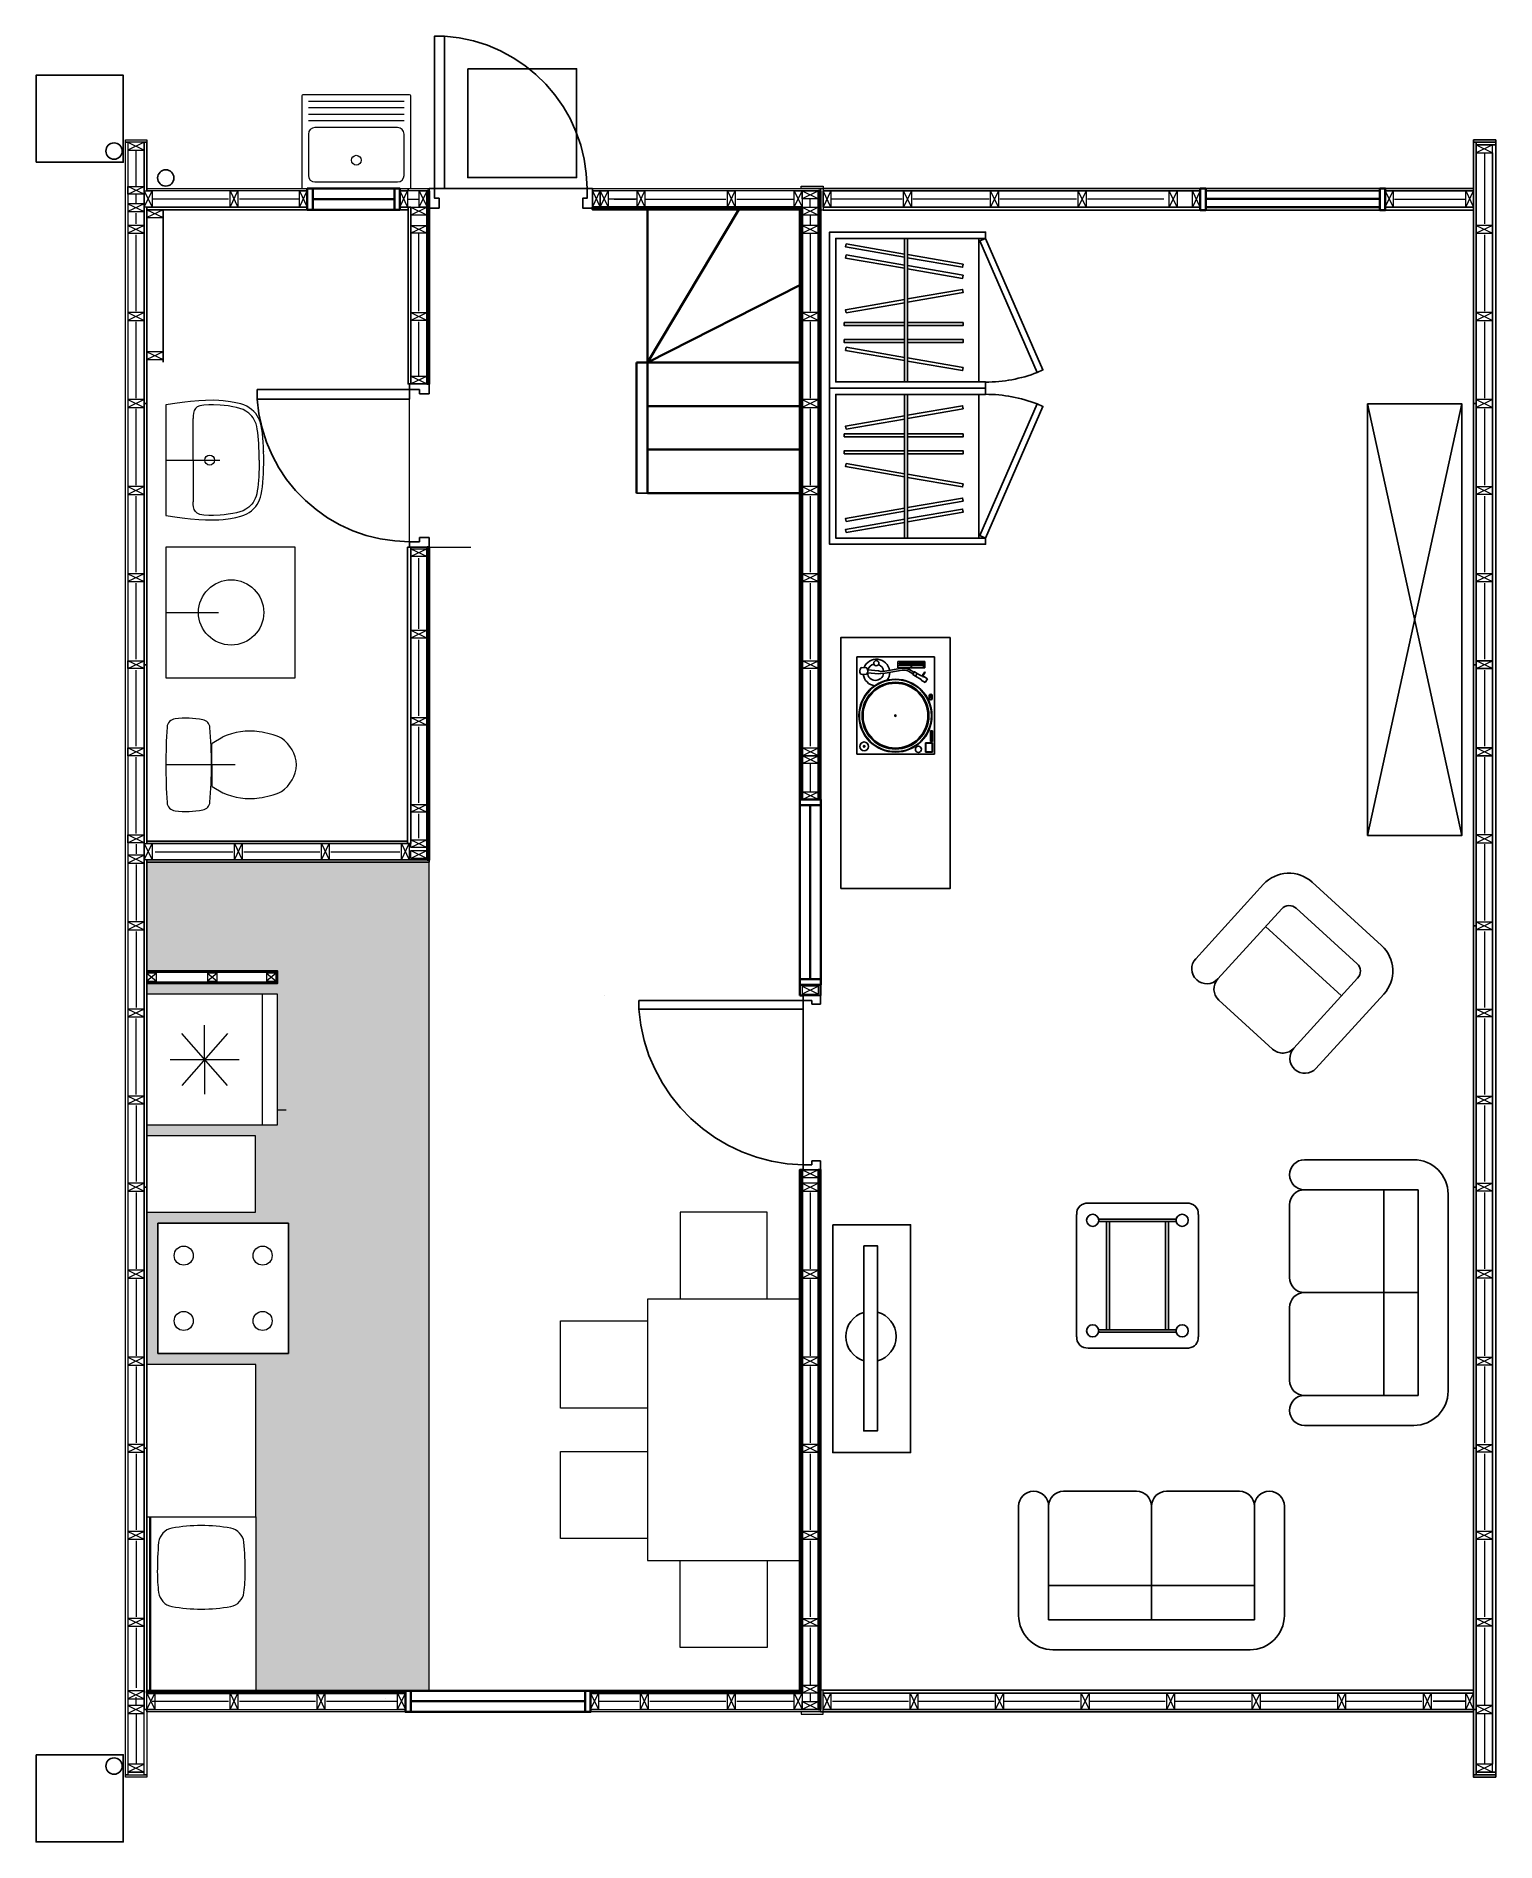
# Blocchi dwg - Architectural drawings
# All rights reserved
# Model space of a CAD drawing. Header units: inches. Extents: x -78817 to 61, y -40078 to 49.
# Drawn here: x 54.49 to 61.19, y 40.38 to 48.68 of the extents above; entities outside this region: 1.
import ezdxf

# ---------------------------------------------------------------- set-up
doc = ezdxf.new("R2010")
doc.units = ezdxf.units.IN
doc.header["$MEASUREMENT"] = 0
doc.linetypes.add('CENTER', pattern=[2, 1.25, -0.25, 0.25, -0.25])
doc.layers.add('_AUX', color=210, linetype='Continuous', lineweight=18, plot=False)
for name, color, linetype, lineweight in [('A-DETL-MBND', 3, 'Continuous', 18), ('A-DETL-MCUT', 4, 'Continuous', 25), ('A-DOOR-FULL', 4, 'Continuous', 25), ('A-ELEV-MBE1', 7, 'Continuous', 35), ('A-ELEV-MBE2', 4, 'Continuous', 25), ('A-FLOR-PATT', 8, 'Continuous', 18), ('A-FURN', 8, 'Continuous', 18), ('A-SECT-MCUT', 7, 'Continuous', 35), ('A-WALL-PATT', 8, 'Continuous', 18), ('A-WALL-STUD', 3, 'Continuous', 18)]:
    doc.layers.add(name, color=color, linetype=linetype, lineweight=lineweight)
doc.layers.add('armadio', color=165, linetype='Continuous')
doc.layers.add('ARREDI_interni - furniture', color=252, linetype='Continuous')
doc.linetypes.add('BATTING', pattern='A,0.0001,-0.1,[134,ltypeshp.shx,S=0.1,R=0,X=-0.1,Y=0],-0.2,[134,ltypeshp.shx,S=0.1,R=180,X=0.1,Y=0],-0.1', length=0.4001)

# ---------------------------------------------------------------- blocks, each defined once
blk = doc.blocks.new('tavolino_2d_1')
for p, q in [((305.18, 180.02), (299.43, 180.02)), ((305.18, 180.02), (310.93, 180.02)), ((298.08, 178.69), (298.08, 178.62)), ((298.08, 178.62), (298.08, 171.56)), ((301.57, 177.88), (301.57, 171.56)), ((301.92, 177.88), (301.92, 171.56)), ((308.43, 177.88), (308.43, 171.56)), ((308.79, 177.88), (308.79, 171.56)), ((312.28, 178.69), (312.28, 178.62)), ((312.28, 178.62), (312.28, 171.56)), ((298.08, 164.5), (298.08, 171.56)), ((301.57, 165.24), (301.57, 171.56)), ((301.92, 165.24), (301.92, 171.56)), ((308.43, 165.24), (308.43, 171.56)), ((308.79, 165.24), (308.79, 171.56)), ((312.28, 164.5), (312.28, 171.56)), ((298.08, 164.43), (298.08, 164.5)), ((312.28, 164.43), (312.28, 164.5)), ((305.18, 163.1), (299.43, 163.1)), ((305.18, 163.1), (311.14, 163.1))]:
    blk.add_line(p, q)
for points in [[(300.64, 178.15), (305.18, 178.15)], [(305.16, 177.88), (300.65, 177.88)], [(309.71, 178.15), (305.18, 178.15)], [(305.19, 177.88), (309.71, 177.88)], [(300.64, 164.97), (305.18, 164.97)], [(305.16, 165.24), (300.65, 165.24)], [(309.71, 164.97), (305.18, 164.97)], [(305.19, 165.24), (309.71, 165.24)]]:
    blk.add_lwpolyline(points)
for centre in [(299.95, 178.01), (310.4, 178.01), (299.95, 165.11), (310.4, 165.11)]:
    blk.add_circle(centre, 0.708)
for centre, start, end in [((299.32, 178.78), 84.9888, 184.2616), ((311.04, 178.78), 355.7384, 95.0112), ((299.32, 164.34), 175.7384, 275.0112), ((311.04, 164.34), 275.0112, 4.2616)]:
    blk.add_arc(centre, 1.24, start, end)
blk = doc.blocks.new('Piatto Hi-Fi')
for p, q in [((365.3, 248.6), (164.1, 248.6)), ((164.1, 248.6), (164.1, 88.8)), ((329.1, 240.4), (328.6, 229.3)), ((331.8, 227), (329.9, 204.4)), ((338.2, 226.5), (336.3, 204.2)), ((342.9, 240.1), (342.4, 228.6)), ((365.3, 88.8), (365.3, 248.6)), ((329.9, 204.4), (330.3, 199.5)), ((330.3, 199.5), (331.1, 190.4)), ((331.1, 190.4), (337.4, 155.6)), ((336.3, 204.2), (335, 199.2)), ((335, 199.2), (335.1, 191.1)), ((335.1, 191.1), (341.3, 156.3)), ((342.5, 164.5), (355.3, 164.5)), ((342.5, 164.5), (342.5, 108.6)), ((347.4, 164.5), (347.4, 108.6)), ((350.7, 161.7), (351.7, 161.7)), ((350.7, 141.7), (350.7, 161.7)), ((351.7, 141.7), (351.7, 161.7)), ((355.3, 108.6), (355.3, 164.5)), ((316.6, 116.1), (311.9, 108.2)), ((316.6, 116.1), (316.7, 116)), ((325.1, 128), (318.1, 116.3)), ((324.2, 113.4), (323.8, 112.6)), ((333.5, 108.2), (324.2, 113.4)), ((330.6, 124.4), (325, 114.7)), ((333.9, 108.9), (325, 114.7)), ((325.1, 128), (330.6, 124.4)), ((328.8, 133.5), (325.3, 127.8)), ((329.5, 133.7), (333.7, 131)), ((330.1, 133.3), (335.2, 142.4)), ((333.8, 130.3), (330.3, 124.6)), ((333.5, 131.1), (338.6, 140.4)), ((345.7, 136.9), (343.4, 136.9)), ((343.4, 136.9), (343.4, 135.9)), ((345.7, 135.9), (343.4, 135.9)), ((345.7, 136.9), (345.7, 135.9)), ((355.3, 141.7), (347.4, 141.7)), ((355.3, 138.5), (347.4, 138.5)), ((355.3, 137.1), (347.4, 137.1)), ((355.3, 135.7), (347.4, 135.7)), ((355.3, 132.5), (347.4, 132.5)), ((350.7, 112.6), (350.7, 132.5)), ((351.7, 112.6), (350.7, 112.6)), ((351.7, 112.6), (351.7, 132.5)), ((164.1, 88.8), (365.3, 88.8)), ((168.4, 107.7), (187.6, 107.7)), ((168.4, 92.8), (168.4, 107.7)), ((168.4, 92.8), (187.6, 92.8)), ((186.7, 106.8), (169.2, 106.8)), ((169.2, 93.6), (169.2, 106.8)), ((169.2, 93.6), (186.7, 93.6)), ((186.7, 93.6), (186.7, 106.8)), ((187.6, 92.8), (187.6, 107.7)), ((190.1, 97.1), (212.2, 97.1)), ((190.1, 97.1), (190.1, 92.8)), ((190.1, 92.8), (212.2, 92.8)), ((191, 96.2), (200.6, 96.2)), ((191, 96.2), (191, 93.6)), ((191, 93.6), (200.6, 93.6)), ((200.6, 96.2), (200.6, 93.6)), ((201.8, 96.2), (201.8, 93.6)), ((201.8, 96.2), (211.4, 96.2)), ((201.8, 93.6), (211.4, 93.6)), ((211.4, 96.2), (211.4, 93.6)), ((212.2, 97.1), (212.2, 92.8)), ((279.2, 99.8), (284.8, 99.8)), ((279.2, 93.5), (284.8, 93.5)), ((311.9, 108.2), (319.6, 103.3)), ((319.6, 103.3), (324.3, 111)), ((324.1, 111.2), (324.3, 111)), ((333.5, 108.2), (333.9, 108.9)), ((355.3, 111.4), (342.5, 111.4)), ((342.5, 108.6), (355.3, 108.6))]:
    blk.add_line(p, q)
for centre, radius in [((243.7, 169.3), 75.2), ((243.7, 169.3), 74.2), ((180.3, 233.8), 9.09), ((243.7, 169.3), 68.9), ((243.7, 169.3), 66.9), ((180.3, 233.8), 1.54), ((351.8, 208.8), 5.35), ((243.7, 169.3), 1.43), ((174.4, 121.9), 6.4), ((279.2, 96.6), 2.52), ((285, 96.6), 2.06), ((285, 96.6), 0.721)]:
    blk.add_circle(centre, radius)
for centre, radius, start, end in [((332.6, 208.6), 27.4, 97.8872, 172.5493), ((333.2, 210.3), 16.8, 94.7222, 262.0453), ((335.9, 236.3), 10.1, 223.7058, 310.2036), ((335.8, 232.9), 10.1, 45.1985, 131.7072), ((332.6, 208.6), 27.4, 278.7808, 68.5952), ((333.2, 210.3), 16.8, 11.6097, 72.7229), ((333.2, 210.3), 16.8, 276.3972, 339.2484), ((332.6, 208.6), 27.4, 235.1074, 270.3691), ((317.7, 152.1), 20, 330.9293, 10.1534), ((317.7, 152.1), 24, 330.9293, 10.1534), ((317.3, 116.8), 1, 237.0106, 329.4226), ((324.6, 112.1), 1, 149.8956, 237.0106), ((329.3, 133.2), 0.5, 57.0106, 148.3756), ((333.4, 130.5), 0.5, 328.3756, 57.0106), ((279.2, 96.6), 3.17, 90, 270), ((284.8, 96.6), 3.17, 270, 90)]:
    blk.add_arc(centre, radius, start, end)
blk = doc.blocks.new('armadio_2d_2')
for p, q in [((169.3421, 177.9666), (168.1901, 177.9666)), ((170.12248, 177.9666), (169.57048, 177.9666)), ((170.72248, 177.9666), (170.17048, 177.9666)), ((171.5315, 177.9666), (170.9795, 177.9666))]:
    blk.add_line(p, q)
for centre, start, end in [((168.1901, 177.94048), 338.84156, 360), ((169.3421, 177.94048), 180, 201.15844)]:
    blk.add_arc(centre, 0.576, start, end)
at = {"layer": 'armadio', "color": 251}
for p, q in [((169.3421, 178.25248), (168.1901, 178.25248)), ((169.57048, 178.25248), (170.12248, 178.25248)), ((170.72248, 178.25248), (170.17048, 178.25248)), ((171.5315, 178.25248), (170.9795, 178.25248)), ((169.3421, 178.24048), (168.1901, 178.24048)), ((169.57048, 178.24048), (170.12248, 178.24048)), ((170.72248, 178.24048), (170.17048, 178.24048)), ((171.5315, 178.24048), (170.9795, 178.24048))]:
    blk.add_line(p, q, dxfattribs=at)
at = {"layer": 'armadio'}
for points in [[(168.1661, 177.94048), (168.1661, 178.54048), (169.3661, 178.54048), (169.3661, 177.94048), (169.3421, 177.94048), (169.3421, 178.51648), (168.1901, 178.51648), (168.1901, 177.94048)], [(170.14648, 177.94048), (170.14648, 178.54048), (169.54648, 178.54048), (169.54648, 177.94048), (169.57048, 177.94048), (169.57048, 178.51648), (170.12248, 178.51648), (170.12248, 177.94048)], [(170.14648, 177.94048), (170.14648, 178.54048), (170.74648, 178.54048), (170.74648, 177.94048), (170.72248, 177.94048), (170.72248, 178.51648), (170.17048, 178.51648), (170.17048, 177.94048)], [(170.9555, 177.94048), (170.9555, 178.54048), (171.5555, 178.54048), (171.5555, 177.94048), (171.5315, 177.94048), (171.5315, 178.51648), (170.9795, 178.51648), (170.9795, 177.94048)], [(168.1901, 177.94048), (168.71814, 177.71037), (168.72773, 177.73238), (168.19969, 177.96248)], [(169.3421, 177.94048), (168.81406, 177.71037), (168.80448, 177.73238), (169.33252, 177.96248)], [(169.57048, 177.94048), (170.07652, 177.71996), (170.08611, 177.74196), (169.58007, 177.96248)], [(170.72248, 177.94048), (170.21644, 177.71996), (170.20686, 177.74196), (170.7129, 177.96248)], [(171.5315, 177.94048), (171.02546, 177.71996), (171.01587, 177.74196), (171.52191, 177.96248)]]:
    blk.add_lwpolyline(points, close=True, dxfattribs=at)
at = {"layer": 'armadio', "color": 251}
for points in [[(168.51365, 178.48361), (168.51365, 178.25248)], [(168.52565, 178.25248), (168.52565, 178.48361), (168.51365, 178.48361)], [(168.57857, 178.48361), (168.57857, 178.25248)], [(168.59057, 178.25248), (168.59057, 178.48361), (168.57857, 178.48361)], [(168.68654, 178.48361), (168.68654, 178.25248)], [(168.69854, 178.25248), (168.69854, 178.48361), (168.68654, 178.48361)], [(168.94164, 178.25248), (168.94164, 178.48361), (168.95364, 178.48361)], [(168.95364, 178.48361), (168.95364, 178.25248)], [(169.00656, 178.25248), (169.00656, 178.48361), (169.01856, 178.48361)], [(169.01856, 178.48361), (169.01856, 178.25248)], [(169.89403, 178.48361), (169.89403, 178.25248)], [(169.90603, 178.25248), (169.90603, 178.48361), (169.89403, 178.48361)], [(169.95895, 178.48361), (169.95895, 178.25248)], [(169.97095, 178.25248), (169.97095, 178.48361), (169.95895, 178.48361)], [(170.32202, 178.25248), (170.32202, 178.48361), (170.33402, 178.48361)], [(170.33402, 178.48361), (170.33402, 178.25248)], [(170.38694, 178.25248), (170.38694, 178.48361), (170.39894, 178.48361)], [(170.39894, 178.48361), (170.39894, 178.25248)], [(171.13103, 178.25248), (171.13103, 178.48361), (171.14303, 178.48361)], [(171.14303, 178.48361), (171.14303, 178.25248)], [(171.19595, 178.25248), (171.19595, 178.48361), (171.20795, 178.48361)], [(171.20795, 178.48361), (171.20795, 178.25248)], [(168.26246, 178.25248), (168.22317, 178.47894), (168.21135, 178.47689)], [(168.30508, 178.25248), (168.2658, 178.47894), (168.25397, 178.47689)], [(168.42517, 178.25248), (168.46445, 178.47894), (168.47627, 178.47689)], [(168.759, 178.25248), (168.79829, 178.47894), (168.81011, 178.47689)], [(168.87237, 178.25248), (168.91165, 178.47894), (168.92347, 178.47689)], [(169.10704, 178.25248), (169.06776, 178.47894), (169.05593, 178.47689)], [(169.22713, 178.25248), (169.26641, 178.47894), (169.27823, 178.47689)], [(169.26975, 178.25248), (169.30903, 178.47894), (169.32086, 178.47689)], [(169.64284, 178.25248), (169.60355, 178.47894), (169.59173, 178.47689)], [(169.68546, 178.25248), (169.64618, 178.47894), (169.63435, 178.47689)], [(169.80555, 178.25248), (169.84483, 178.47894), (169.85665, 178.47689)], [(170.04022, 178.25248), (170.00094, 178.47894), (169.98911, 178.47689)], [(170.25274, 178.25248), (170.29203, 178.47894), (170.30385, 178.47689)], [(170.48742, 178.25248), (170.44814, 178.47894), (170.43631, 178.47689)], [(170.60751, 178.25248), (170.64679, 178.47894), (170.65861, 178.47689)], [(170.65013, 178.25248), (170.68941, 178.47894), (170.70124, 178.47689)], [(171.06176, 178.25248), (171.10104, 178.47894), (171.11287, 178.47689)], [(171.29644, 178.25248), (171.25715, 178.47894), (171.24533, 178.47689)], [(171.41652, 178.25248), (171.45581, 178.47894), (171.46763, 178.47689)], [(171.45915, 178.25248), (171.49843, 178.47894), (171.51025, 178.47689)], [(168.21135, 178.47689), (168.25028, 178.25248)], [(168.25397, 178.47689), (168.2929, 178.25248)], [(168.47627, 178.47689), (168.43735, 178.25248)], [(168.81011, 178.47689), (168.77118, 178.25248)], [(168.92347, 178.47689), (168.88454, 178.25248)], [(169.05593, 178.47689), (169.09486, 178.25248)], [(169.27823, 178.47689), (169.23931, 178.25248)], [(169.32086, 178.47689), (169.28193, 178.25248)], [(169.59173, 178.47689), (169.63066, 178.25248)], [(169.63435, 178.47689), (169.67328, 178.25248)], [(169.85665, 178.47689), (169.81773, 178.25248)], [(169.98911, 178.47689), (170.02804, 178.25248)], [(170.30385, 178.47689), (170.26492, 178.25248)], [(170.43631, 178.47689), (170.47524, 178.25248)], [(170.65861, 178.47689), (170.61969, 178.25248)], [(170.70124, 178.47689), (170.66231, 178.25248)], [(171.11287, 178.47689), (171.07394, 178.25248)], [(171.24533, 178.47689), (171.28426, 178.25248)], [(171.46763, 178.47689), (171.4287, 178.25248)], [(171.51025, 178.47689), (171.47133, 178.25248)], [(168.25236, 178.24048), (168.28938, 178.02704), (168.30121, 178.02909), (168.26454, 178.24048)], [(168.29498, 178.24048), (168.33201, 178.02704), (168.34383, 178.02909), (168.30716, 178.24048)], [(168.43526, 178.24048), (168.39824, 178.02704), (168.38642, 178.02909), (168.42308, 178.24048)], [(168.51365, 178.24048), (168.51365, 178.02704), (168.52565, 178.02704), (168.52565, 178.24048)], [(168.57857, 178.24048), (168.57857, 178.02704), (168.59057, 178.02704), (168.59057, 178.24048)], [(168.68654, 178.24048), (168.68654, 178.02704), (168.69854, 178.02704), (168.69854, 178.24048)], [(168.7691, 178.24048), (168.73208, 178.02704), (168.72025, 178.02909), (168.75692, 178.24048)], [(168.88246, 178.24048), (168.84544, 178.02704), (168.83361, 178.02909), (168.87028, 178.24048)], [(168.95364, 178.24048), (168.95364, 178.02704), (168.94164, 178.02704), (168.94164, 178.24048)], [(169.01856, 178.24048), (169.01856, 178.02704), (169.00656, 178.02704), (169.00656, 178.24048)], [(169.09694, 178.24048), (169.13397, 178.02704), (169.14579, 178.02909), (169.10912, 178.24048)], [(169.23722, 178.24048), (169.2002, 178.02704), (169.18838, 178.02909), (169.22504, 178.24048)], [(169.27985, 178.24048), (169.24282, 178.02704), (169.231, 178.02909), (169.26767, 178.24048)], [(169.63274, 178.24048), (169.66976, 178.02704), (169.68159, 178.02909), (169.64492, 178.24048)], [(169.67536, 178.24048), (169.71239, 178.02704), (169.72421, 178.02909), (169.68754, 178.24048)], [(169.81564, 178.24048), (169.77862, 178.02704), (169.7668, 178.02909), (169.80346, 178.24048)], [(169.89403, 178.24048), (169.89403, 178.02704), (169.90603, 178.02704), (169.90603, 178.24048)], [(169.95895, 178.24048), (169.95895, 178.02704), (169.97095, 178.02704), (169.97095, 178.24048)], [(170.03012, 178.24048), (170.06715, 178.02704), (170.07897, 178.02909), (170.0423, 178.24048)], [(170.26284, 178.24048), (170.22582, 178.02704), (170.21399, 178.02909), (170.25066, 178.24048)], [(170.33402, 178.24048), (170.33402, 178.02704), (170.32202, 178.02704), (170.32202, 178.24048)], [(170.39894, 178.24048), (170.39894, 178.02704), (170.38694, 178.02704), (170.38694, 178.24048)], [(170.47732, 178.24048), (170.51435, 178.02704), (170.52617, 178.02909), (170.4895, 178.24048)], [(170.6176, 178.24048), (170.58058, 178.02704), (170.56876, 178.02909), (170.60542, 178.24048)], [(170.66023, 178.24048), (170.6232, 178.02704), (170.61138, 178.02909), (170.64805, 178.24048)], [(171.07186, 178.24048), (171.03483, 178.02704), (171.02301, 178.02909), (171.05968, 178.24048)], [(171.14303, 178.24048), (171.14303, 178.02704), (171.13103, 178.02704), (171.13103, 178.24048)], [(171.20795, 178.24048), (171.20795, 178.02704), (171.19595, 178.02704), (171.19595, 178.24048)], [(171.28634, 178.24048), (171.32336, 178.02704), (171.33519, 178.02909), (171.29852, 178.24048)], [(171.42662, 178.24048), (171.38959, 178.02704), (171.37777, 178.02909), (171.41444, 178.24048)], [(171.46924, 178.24048), (171.43222, 178.02704), (171.4204, 178.02909), (171.45706, 178.24048)]]:
    blk.add_lwpolyline(points, dxfattribs=at)
for centre, start, end in [((169.57048, 177.94048), 338.9431, 0), ((170.72248, 177.94048), 180, 201.0569), ((171.5315, 177.94048), 180, 201.0569)]:
    blk.add_arc(centre, 0.55252, start, end, dxfattribs=at)

msp = doc.modelspace()

# ---------------------------------------------------------------- hatches: boundary and pattern name
at = {"layer": 'A-FLOR-PATT'}
h = msp.add_hatch(dxfattribs=at)
h.set_pattern_fill('DOTS', color=0, scale=0.02, style=0)
h.set_pattern_definition([(0, (-402.553188, 17.731044), (0.015875, 0.03175), [0, -0.03175])])
h.paths.add_polyline_path([(56.2913, 44.8856), (54.9943, 44.8856), (54.9943, 44.3856), (55.5949, 44.3856), (55.5949, 44.3286), (54.9943, 44.3286), (54.9943, 41.8776), (55.4943, 41.8776), (55.4943, 41.0776), (56.2913, 41.0776)])
h.paths.add_polyline_path([(55.0443, 42.6276), (55.6443, 42.6276), (55.6443, 43.2276), (55.0443, 43.2276)], flags=16)
h.paths.add_polyline_path([(55.4938, 43.6286), (54.9943, 43.6286), (54.9943, 43.2776), (55.4938, 43.2776)], flags=16)
h.paths.add_polyline_path([(55.5943, 44.2786), (54.9943, 44.2786), (54.9943, 43.6786), (55.5943, 43.6786)], flags=16)
h.paths.add_polyline_path([(55.4943, 42.5776), (54.9943, 42.5776), (54.9943, 41.8776), (55.4943, 41.8776)], flags=16)

# ---------------------------------------------------------------- linework, layer by layer
for p, q in [((61.1914, 40.6816), (61.1914, 48.2036)), ((58.1003, 47.9806), (61.0893, 47.9806)), ((58.1003, 47.8946), (59.8333, 47.8946)), ((58.1003, 47.8806), (61.0893, 47.8806)), ((59.8583, 47.8946), (60.6583, 47.8946)), ((60.6833, 47.8946), (61.0893, 47.8946)), ((57.2443, 46.5806), (57.2943, 46.5806)), ((58.0093, 43.4948), (58.0093, 44.2104)), ((58.1003, 41.0676), (61.0893, 41.0676)), ((60.9036, 41.0301), (61.0533, 41.0301)), ((58.1003, 40.9816), (58.1003, 40.9816)), ((58.1003, 40.9816), (61.0893, 40.9816))]:
    msp.add_line(p, q)
at = {"color": 0}
for p, q in [((60.026, 47.9696), (60.6583, 47.9696)), ((60.6833, 47.9696), (60.876, 47.9696)), ((58.8161, 47.7513), (58.8161, 47.0916)), ((58.8161, 47.0343), (58.8161, 46.3746)), ((60.602, 45.0082), (61.0351, 46.9906)), ((61.0351, 45.0082), (60.602, 46.9906))]:
    msp.add_line(p, q, dxfattribs=at)
for points in [[(60.602, 46.9906), (61.0351, 46.9906), (61.0351, 45.0082), (60.602, 45.0082)], [(58.685, 45.9177), (58.1826, 45.9177), (58.1826, 44.7645), (58.685, 44.7645)], [(58.145, 43.2193), (58.5028, 43.2193), (58.5028, 42.1728), (58.145, 42.1728)], [(58.2875, 43.1233), (58.3504, 43.1233), (58.3504, 42.2721), (58.2875, 42.2721)]]:
    msp.add_lwpolyline(points, close=True, dxfattribs=at)
for start, end in [(106.61697, 253.38303), (284.89456, 75.10544)]:
    msp.add_arc((58.3206, 42.706), 0.1159, start, end, dxfattribs=at)
at = {"layer": '_AUX', "color": 0}
msp.add_line((56.2913, 46.3326), (56.4818, 46.3326), dxfattribs=at)
for points in [[(56.2913, 44.8856), (54.9943, 44.8856), (54.9943, 44.3856), (55.5949, 44.3856), (55.5949, 44.3286), (54.9943, 44.3286), (54.9943, 41.8776), (55.4943, 41.8776), (55.4943, 41.0776), (56.2913, 41.0776)], [(55.5943, 44.2786), (54.9943, 44.2786), (54.9943, 43.6786), (55.5943, 43.6786)], [(55.4938, 43.6286), (54.9943, 43.6286), (54.9943, 43.2776), (55.4938, 43.2776)], [(55.0443, 42.6276), (55.6443, 42.6276), (55.6443, 43.2276), (55.0443, 43.2276)], [(55.4943, 42.5776), (54.9943, 42.5776), (54.9943, 41.8776), (55.4943, 41.8776)]]:
    msp.add_lwpolyline(points, close=True, dxfattribs=at)
at = {"layer": 'A-DETL-MBND', "color": 0}
for p, q in [((54.8963, 48.1926), (54.8963, 48.2036)), ((54.8963, 40.6816), (54.8963, 40.6926))]:
    msp.add_line(p, q, dxfattribs=at)
for points in [[(54.8963, 48.2036), (54.9943, 48.2036), (54.9943, 48.1926), (54.8963, 48.1926)], [(54.8963, 44.5926), (54.8963, 48.1926), (54.9073, 48.1926), (54.9073, 44.5926)], [(55.7313, 47.9696), (54.9943, 47.9696), (54.9943, 47.9806), (55.7313, 47.9806)], [(56.1563, 47.9806), (56.1943, 47.9806), (56.1943, 47.9696), (56.1563, 47.9696)], [(56.2913, 47.9806), (56.2913, 47.9696), (56.1943, 47.9696), (56.1943, 47.9806), (56.2913, 47.9806)], [(54.9073, 44.6176), (54.9073, 40.6926), (54.8963, 40.6926), (54.8963, 44.5926)], [(54.8963, 40.6926), (54.9943, 40.6926), (54.9943, 40.6816), (54.8963, 40.6816)], [(54.9073, 40.6926), (54.9823, 40.6926), (54.9823, 40.7046), (54.9073, 40.7046)]]:
    msp.add_lwpolyline(points, dxfattribs=at)
for points in [[(58.0893, 47.9806), (58.0893, 47.9696), (57.0413, 47.9696), (57.0413, 47.9806)], [(58.1003, 47.9916), (58.1003, 47.9806), (58.0003, 47.9806), (58.0003, 47.9916)], [(58.1003, 47.8806), (58.0893, 47.8806), (58.0893, 47.9806), (58.1003, 47.9806)], [(58.1003, 41.0816), (58.0893, 41.0816), (58.0893, 40.9816), (58.1003, 40.9816)], [(54.9823, 40.6926), (54.9823, 40.9926), (54.9943, 40.9926), (54.9943, 40.6926)], [(56.1823, 40.9926), (56.1823, 40.9816), (54.9943, 40.9816), (54.9943, 40.9926)], [(58.0893, 40.9926), (58.0893, 40.9816), (57.0323, 40.9816), (57.0323, 40.9926)], [(58.1003, 40.9706), (58.1003, 40.9816), (58.0003, 40.9816), (58.0003, 40.9706)]]:
    msp.add_lwpolyline(points, close=True, dxfattribs=at)
at = {"layer": 'A-DETL-MCUT', "color": 0}
for p, q in [((55.0693, 47.8826), (55.0693, 47.1826)), ((54.9823, 44.5926), (54.9823, 45.7926)), ((54.9823, 45.7926), (54.9943, 45.7926)), ((54.9943, 45.7926), (54.9943, 44.9706)), ((54.9943, 44.8956), (54.9943, 43.7426))]:
    msp.add_line(p, q, dxfattribs=at)
for points in [[(61.1914, 48.2036), (61.0893, 48.2036), (61.0893, 48.1926), (61.1914, 48.1926)], [(54.9943, 47.8897), (54.9943, 46.9926), (54.9823, 46.9926), (54.9823, 48.1926), (54.9943, 48.1926), (54.9943, 47.9696)], [(61.1914, 48.1806), (61.1013, 48.1806), (61.1013, 48.1926), (61.1914, 48.1926)], [(55.7313, 47.8826), (54.9943, 47.8826), (54.9943, 47.8946), (55.7313, 47.8946)], [(56.1563, 47.8946), (56.1943, 47.8946), (56.1943, 47.8826), (56.1563, 47.8826)], [(54.9943, 43.7426), (54.9943, 43.3926), (54.9823, 43.3926), (54.9823, 44.6176)], [(54.9943, 44.3796), (55.5889, 44.3796), (55.5889, 44.3856), (54.9943, 44.3856)], [(54.9943, 44.3286), (55.5889, 44.3286), (55.5889, 44.3346), (54.9943, 44.3346)], [(54.9943, 40.9926), (54.9943, 40.9926), (54.9823, 40.9926), (54.9823, 42.1926), (54.9943, 42.1926), (54.9943, 41.0676)], [(61.1914, 40.6926), (61.0893, 40.6926), (61.0893, 40.6816), (61.1914, 40.6816)], [(61.1914, 40.6926), (61.1013, 40.6926), (61.1013, 40.7046), (61.1914, 40.7046)]]:
    msp.add_lwpolyline(points, dxfattribs=at)
for points in [[(61.0893, 46.9926), (61.0893, 48.1926), (61.1013, 48.1926), (61.1013, 46.9926)], [(56.2063, 47.8946), (56.2063, 47.0826), (56.1943, 47.0826), (56.1943, 47.8946)], [(54.9823, 45.7926), (54.9823, 46.9926), (54.9943, 46.9926), (54.9943, 45.7926)], [(61.1013, 45.7926), (61.1013, 46.9926), (61.0893, 46.9926), (61.0893, 45.7926)], [(56.2063, 46.3326), (56.1921, 46.3326), (56.1921, 44.9706), (56.2063, 44.9706)], [(61.1013, 44.5926), (61.1013, 45.7926), (61.0893, 45.7926), (61.0893, 44.5926)], [(56.1921, 44.9706), (56.1921, 44.9826), (54.9943, 44.9826), (54.9943, 44.9706)], [(56.2913, 44.8856), (56.2913, 44.8956), (54.9943, 44.8956), (54.9943, 44.8856)], [(61.1013, 43.3926), (61.1013, 44.5926), (61.0893, 44.5926), (61.0893, 43.3926)], [(55.5889, 44.3286), (55.5889, 44.3856), (55.5949, 44.3856), (55.5949, 44.3286)], [(54.9823, 42.1926), (54.9823, 43.3926), (54.9943, 43.3926), (54.9943, 42.1926)], [(61.1013, 42.1926), (61.1013, 43.3926), (61.0893, 43.3926), (61.0893, 42.1926)], [(61.0893, 40.9926), (61.0893, 42.1926), (61.1013, 42.1926), (61.1013, 40.9926)], [(61.0893, 40.6926), (61.0893, 40.9926), (61.1013, 40.9926), (61.1013, 40.6926)]]:
    msp.add_lwpolyline(points, close=True, dxfattribs=at)
at = {"layer": 'A-DOOR-FULL', "color": 0}
for points in [[(56.3613, 48.6806), (56.3613, 47.9806), (56.3163, 47.9806), (56.3163, 48.6806), (56.3613, 48.6806)], [(56.3163, 47.9806), (56.2913, 47.9806), (56.2913, 47.8906), (56.3363, 47.8906), (56.3363, 47.9356), (56.3163, 47.9356), (56.3163, 47.9806)], [(57.0163, 47.9806), (57.0413, 47.9806), (57.0413, 47.8906), (56.9963, 47.8906), (56.9963, 47.9356), (57.0163, 47.9356), (57.0163, 47.9806)]]:
    msp.add_lwpolyline(points, dxfattribs=at)
at = {"layer": 'A-DOOR-FULL', "color": 0, "linetype": 'CENTER'}
for points in [[(55.5013, 47.0126), (56.2013, 47.0126), (56.2013, 47.0576), (55.5013, 47.0576), (55.5013, 47.0126)], [(56.2013, 47.0576), (56.2013, 47.0826), (56.2913, 47.0826), (56.2913, 47.0376), (56.2463, 47.0376), (56.2463, 47.0576), (56.2013, 47.0576)], [(56.2013, 46.3576), (56.2013, 46.3326), (56.2913, 46.3326), (56.2913, 46.3776), (56.2463, 46.3776), (56.2463, 46.3576), (56.2013, 46.3576)], [(57.2538, 44.2104), (58.0093, 44.2104), (58.0093, 44.2504), (57.2538, 44.2504), (57.2538, 44.2104)], [(58.0093, 44.2504), (58.0093, 44.2726), (58.0893, 44.2726), (58.0893, 44.2326), (58.0493, 44.2326), (58.0493, 44.2504), (58.0093, 44.2504)], [(58.0093, 43.4948), (58.0093, 43.4726), (58.0893, 43.4726), (58.0893, 43.5126), (58.0493, 43.5126), (58.0493, 43.4948), (58.0093, 43.4948)]]:
    msp.add_lwpolyline(points, dxfattribs=at)
for centre, radius, start, end in [((56.3137, 47.9795), 0.7027, 0.08643, 86.10934), ((56.2024, 47.0603), 0.7027, 183.89066, 269.91357), ((58.0268, 44.2699), 0.7753, 184.40465, 268.71036)]:
    msp.add_arc(centre, radius, start, end, dxfattribs=at)
at = {"layer": 'A-ELEV-MBE1', "color": 0}
for p, q in [((55.7563, 47.9806), (56.1313, 47.9806)), ((55.7563, 47.9316), (56.1313, 47.9316)), ((55.7563, 47.8826), (56.1313, 47.8826)), ((59.8583, 47.8946), (60.6583, 47.8946)), ((57.2443, 47.1806), (57.2443, 46.5806)), ((57.2943, 47.1806), (57.2943, 46.5806)), ((57.9938, 44.3226), (57.9938, 45.1726)), ((58.0898, 44.3226), (58.0898, 45.1726)), ((54.8968, 43.7426), (54.8968, 43.7426)), ((56.1823, 41.0776), (57.0323, 41.0776)), ((56.1823, 40.9816), (57.0323, 40.9816))]:
    msp.add_line(p, q, dxfattribs=at)
at = {"layer": 'A-ELEV-MBE1', "color": 0, "linetype": 'Continuous'}
for p, q in [((59.8583, 47.9323), (60.6583, 47.9323)), ((58.0413, 44.3476), (58.0413, 45.1471)), ((56.2073, 41.0301), (57.0068, 41.0301))]:
    msp.add_line(p, q, dxfattribs=at)
at = {"layer": 'A-ELEV-MBE1', "color": 0}
for points in [[(55.7313, 47.9806), (55.7563, 47.9806), (55.7563, 47.8826), (55.7313, 47.8826)], [(56.1313, 47.9806), (56.1563, 47.9806), (56.1563, 47.8826), (56.1313, 47.8826)], [(59.8333, 47.9806), (59.8583, 47.9806), (59.8583, 47.8806), (59.8333, 47.8806)], [(60.6583, 47.9806), (60.6833, 47.9806), (60.6833, 47.8806), (60.6583, 47.8806)], [(57.9938, 45.1476), (57.9938, 45.1726), (58.0898, 45.1726), (58.0898, 45.1476)], [(57.9938, 44.3226), (57.9938, 44.3476), (58.0898, 44.3476), (58.0898, 44.3226)], [(56.1823, 41.0776), (56.2073, 41.0776), (56.2073, 40.9816), (56.1823, 40.9816)], [(57.0073, 41.0776), (57.0323, 41.0776), (57.0323, 40.9816), (57.0073, 40.9816)]]:
    msp.add_lwpolyline(points, close=True, dxfattribs=at)
for points in [[(57.2943, 47.1806), (57.2943, 47.8846)], [(57.2943, 47.1806), (57.7137, 47.8846)], [(57.2943, 47.1806), (57.9943, 47.5357)], [(57.2943, 47.1806), (57.2443, 47.1806)], [(57.2943, 47.1806), (57.9943, 47.1806)], [(57.2943, 46.9806), (57.9943, 46.9806)], [(57.2943, 46.7806), (57.9943, 46.7806)], [(57.2943, 46.5806), (57.9943, 46.5806)]]:
    msp.add_lwpolyline(points, dxfattribs=at)
at = {"layer": 'A-ELEV-MBE2', "color": 0}
for p, q in [((61.1763, 40.7406), (61.1763, 48.1446)), ((57.0163, 47.9806), (56.3163, 47.9806)), ((58.1003, 47.9696), (59.8333, 47.9696)), ((59.8583, 47.9696), (60.6583, 47.9696)), ((60.6833, 47.9696), (61.0893, 47.9696)), ((58.1003, 41.0816), (61.0893, 41.0816)), ((58.1003, 40.9926), (61.0893, 40.9926))]:
    msp.add_line(p, q, dxfattribs=at)
at = {"layer": 'A-ELEV-MBE2', "color": 0, "ltscale": 0.05}
for points in [[(54.4855, 48.1009), (54.8855, 48.1009), (54.8855, 48.5009), (54.4855, 48.5009)], [(54.4855, 40.7843), (54.8855, 40.7843), (54.8855, 40.3843), (54.4855, 40.3843)]]:
    msp.add_lwpolyline(points, close=True, dxfattribs=at)
at = {"layer": 'A-ELEV-MBE2', "color": 0}
msp.add_lwpolyline([(56.4682, 48.5306), (56.9682, 48.5306), (56.9682, 48.0306), (56.4682, 48.0306), (56.4682, 48.5306)], dxfattribs=at)
at = {"layer": 'A-ELEV-MBE2', "color": 0, "ltscale": 0.05}
for centre in [(54.8436, 48.1524), (55.0812, 48.029), (54.8436, 40.7327)]:
    msp.add_circle(centre, 0.0375, dxfattribs=at)
at = {"layer": 'A-FLOR-PATT', "color": 0}
msp.add_line((56.2013, 46.3576), (56.2013, 47.0576), dxfattribs=at)
at = {"layer": 'A-FLOR-PATT', "color": 0, "linetype": 'BATTING', "ltscale": 0.11}
msp.add_lwpolyline([(56.2439, 47.576), (56.2439, 47.5766)], dxfattribs=at)
at = {"layer": 'A-FURN', "color": 0, "ltscale": 0.25}
for p, q in [((55.7063, 48.4056), (55.7063, 47.9856)), ((56.2013, 48.4106), (55.7113, 48.4106)), ((56.1763, 48.3806), (55.7363, 48.3806)), ((56.2063, 47.9856), (56.2063, 48.4056)), ((56.1763, 48.3506), (55.7363, 48.3506)), ((56.1763, 48.3206), (55.7363, 48.3206)), ((56.1763, 48.2906), (55.7363, 48.2906)), ((55.7363, 48.2306), (55.7363, 48.0406)), ((56.1463, 48.2606), (55.7663, 48.2606)), ((56.1763, 48.0406), (56.1763, 48.2306)), ((55.7113, 47.9806), (56.2013, 47.9806)), ((55.7663, 48.0106), (56.1463, 48.0106))]:
    msp.add_line(p, q, dxfattribs=at)
at = {"layer": 'A-FURN', "color": 0}
for p, q in [((55.133, 46.9946), (55.0813, 46.9871)), ((55.0813, 46.9871), (55.0813, 46.7326)), ((55.1691, 46.9991), (55.133, 46.9946)), ((55.194, 47.0016), (55.1691, 46.9991)), ((55.2324, 47.0047), (55.194, 47.0016)), ((55.2116, 46.9599), (55.2085, 46.948)), ((55.2172, 46.9692), (55.2116, 46.9599)), ((55.2255, 46.9769), (55.2172, 46.9692)), ((55.2374, 46.9826), (55.2255, 46.9769)), ((55.2635, 47.0065), (55.2324, 47.0047)), ((55.2553, 46.9849), (55.2374, 46.9826)), ((55.2782, 46.9863), (55.2553, 46.9849)), ((55.3004, 47.0076), (55.2635, 47.0065)), ((55.3002, 46.9866), (55.2782, 46.9863)), ((55.3312, 46.9855), (55.3002, 46.9866)), ((55.325, 47.0069), (55.3004, 47.0076)), ((55.3446, 47.0055), (55.325, 47.0069)), ((55.3494, 46.9839), (55.3312, 46.9855)), ((55.3786, 47.0011), (55.3446, 47.0055)), ((55.368, 46.9815), (55.3494, 46.9839)), ((55.3892, 46.9778), (55.368, 46.9815)), ((55.4026, 46.9964), (55.3786, 47.0011)), ((55.4061, 46.9741), (55.3892, 46.9778)), ((55.4267, 46.9905), (55.4026, 46.9964)), ((55.4214, 46.9701), (55.4061, 46.9741)), ((55.4363, 46.9648), (55.4214, 46.9701)), ((55.4404, 46.9858), (55.4267, 46.9905)), ((55.449, 46.9582), (55.4363, 46.9648)), ((55.4536, 46.9797), (55.4404, 46.9858)), ((55.4623, 46.9487), (55.449, 46.9582)), ((55.4646, 46.9731), (55.4536, 46.9797)), ((55.4751, 46.9653), (55.4646, 46.9731)), ((55.486, 46.9552), (55.4751, 46.9653)), ((55.2077, 46.9361), (55.2073, 46.9236)), ((55.2073, 46.7326), (55.2073, 46.9236)), ((55.2085, 46.948), (55.2077, 46.9361)), ((55.4691, 46.9425), (55.4623, 46.9487)), ((55.4758, 46.9352), (55.4691, 46.9425)), ((55.4821, 46.9269), (55.4758, 46.9352)), ((55.4875, 46.9182), (55.4821, 46.9269)), ((55.4941, 46.946), (55.486, 46.9552)), ((55.4922, 46.9088), (55.4875, 46.9182)), ((55.496, 46.8986), (55.4922, 46.9088)), ((55.5012, 46.9361), (55.4941, 46.946)), ((55.4991, 46.8868), (55.496, 46.8986)), ((55.5016, 46.874), (55.4991, 46.8868)), ((55.5074, 46.9256), (55.5012, 46.9361)), ((55.5122, 46.9154), (55.5074, 46.9256)), ((55.5166, 46.9032), (55.5122, 46.9154)), ((55.5198, 46.8907), (55.5166, 46.9032)), ((55.5229, 46.8737), (55.5198, 46.8907)), ((55.5039, 46.8592), (55.5016, 46.874)), ((55.5059, 46.8428), (55.5039, 46.8592)), ((55.5073, 46.8254), (55.5059, 46.8428)), ((55.5083, 46.8091), (55.5073, 46.8254)), ((55.5092, 46.7908), (55.5083, 46.8091)), ((55.5256, 46.8552), (55.5229, 46.8737)), ((55.5277, 46.8353), (55.5256, 46.8552)), ((55.529, 46.8144), (55.5277, 46.8353)), ((55.53, 46.7939), (55.529, 46.8148)), ((55.5308, 46.7713), (55.53, 46.7942)), ((55.0813, 46.7326), (55.0813, 46.478)), ((55.0813, 46.7326), (55.3289, 46.7326)), ((55.2073, 46.7326), (55.2073, 46.5415)), ((55.5098, 46.7712), (55.5092, 46.7908)), ((55.5102, 46.7499), (55.5098, 46.7712)), ((55.5102, 46.7153), (55.5098, 46.694)), ((55.5103, 46.7326), (55.5102, 46.7499)), ((55.5103, 46.7326), (55.5102, 46.7153)), ((55.5313, 46.7478), (55.5308, 46.7717)), ((55.5308, 46.6935), (55.5313, 46.7172)), ((55.5313, 46.7326), (55.5313, 46.7481)), ((55.5313, 46.7172), (55.5313, 46.7326)), ((55.5073, 46.6398), (55.5059, 46.6223)), ((55.5083, 46.656), (55.5073, 46.6398)), ((55.5092, 46.6744), (55.5083, 46.656)), ((55.5098, 46.694), (55.5092, 46.6744)), ((55.5256, 46.61), (55.5277, 46.6299)), ((55.5277, 46.6299), (55.529, 46.6508)), ((55.529, 46.6504), (55.53, 46.6713)), ((55.53, 46.6709), (55.5308, 46.6939)), ((55.4875, 46.547), (55.4821, 46.5383)), ((55.4922, 46.5564), (55.4875, 46.547)), ((55.496, 46.5665), (55.4922, 46.5564)), ((55.4991, 46.5783), (55.496, 46.5665)), ((55.5016, 46.5912), (55.4991, 46.5783)), ((55.5039, 46.606), (55.5016, 46.5912)), ((55.5059, 46.6223), (55.5039, 46.606)), ((55.5074, 46.5396), (55.5122, 46.5497)), ((55.5122, 46.5497), (55.5166, 46.5619)), ((55.5166, 46.5619), (55.5198, 46.5745)), ((55.5198, 46.5745), (55.5229, 46.5914)), ((55.5229, 46.5914), (55.5256, 46.61)), ((55.0813, 46.478), (55.133, 46.4705)), ((55.133, 46.4705), (55.1691, 46.4661)), ((55.1691, 46.4661), (55.194, 46.4635)), ((55.194, 46.4635), (55.2324, 46.4604)), ((55.2077, 46.5291), (55.2073, 46.5415)), ((55.2085, 46.5172), (55.2077, 46.5291)), ((55.2116, 46.5053), (55.2085, 46.5172)), ((55.2172, 46.496), (55.2116, 46.5053)), ((55.2255, 46.4882), (55.2172, 46.496)), ((55.2374, 46.4826), (55.2255, 46.4882)), ((55.2324, 46.4604), (55.2635, 46.4587)), ((55.2553, 46.4802), (55.2374, 46.4826)), ((55.2782, 46.4788), (55.2553, 46.4802)), ((55.3002, 46.4786), (55.2782, 46.4788)), ((55.3312, 46.4796), (55.3002, 46.4786)), ((55.325, 46.4582), (55.3446, 46.4597)), ((55.3494, 46.4812), (55.3312, 46.4796)), ((55.3446, 46.4597), (55.3786, 46.4641)), ((55.368, 46.4836), (55.3494, 46.4812)), ((55.3892, 46.4874), (55.368, 46.4836)), ((55.3786, 46.4641), (55.4026, 46.4687)), ((55.4061, 46.4911), (55.3892, 46.4874)), ((55.4026, 46.4687), (55.4267, 46.4747)), ((55.4214, 46.495), (55.4061, 46.4911)), ((55.4363, 46.5003), (55.4214, 46.495)), ((55.4267, 46.4747), (55.4404, 46.4793)), ((55.449, 46.507), (55.4363, 46.5003)), ((55.4404, 46.4793), (55.4536, 46.4855)), ((55.4623, 46.5165), (55.449, 46.507)), ((55.4536, 46.4855), (55.4646, 46.492)), ((55.4691, 46.5227), (55.4623, 46.5165)), ((55.4646, 46.492), (55.4751, 46.4998)), ((55.4758, 46.53), (55.4691, 46.5227)), ((55.4751, 46.4998), (55.486, 46.5099)), ((55.4821, 46.5383), (55.4758, 46.53)), ((55.486, 46.5099), (55.4941, 46.5192)), ((55.4941, 46.5192), (55.5012, 46.5291)), ((55.5012, 46.5291), (55.5074, 46.5396)), ((55.2635, 46.4587), (55.3004, 46.4576)), ((55.3004, 46.4576), (55.325, 46.4582)), ((57.9943, 46.2726), (57.9943, 44.2726)), ((55.2923, 45.3326), (55.2923, 45.4271)), ((55.2949, 45.4315), (55.3432, 45.4607)), ((55.4003, 45.3326), (55.0813, 45.3326)), ((55.2923, 45.3326), (55.2923, 45.2381)), ((55.2949, 45.2337), (55.3432, 45.2045)), ((55.0393, 44.3751), (54.9943, 44.3391)), ((54.9943, 44.3751), (55.0393, 44.3391)), ((55.3171, 44.3751), (55.2721, 44.3391)), ((55.2721, 44.3751), (55.3171, 44.3391)), ((55.5889, 44.3751), (55.5439, 44.3391)), ((55.5439, 44.3751), (55.5889, 44.3391)), ((54.9943, 44.2786), (54.9943, 43.6786)), ((55.5943, 44.2786), (54.9943, 44.2786)), ((55.5249, 43.6786), (55.5249, 44.2786)), ((55.5943, 43.6786), (55.5943, 44.2786)), ((57.0943, 44.2726), (57.0943, 44.2726)), ((55.2596, 43.9786), (55.2596, 44.1373)), ((55.3648, 43.8597), (55.1545, 44.0975)), ((55.3648, 44.0975), (55.1545, 43.8597)), ((55.1009, 43.9786), (55.4184, 43.9786)), ((55.2596, 43.9786), (55.2596, 43.8198)), ((55.5943, 43.748), (55.6343, 43.748)), ((54.9943, 43.6786), (55.5943, 43.6786)), ((57.8443, 42.8776), (57.8443, 43.2776)), ((57.9943, 42.8776), (57.2943, 42.8776)), ((57.2943, 42.8776), (57.2943, 41.6776)), ((57.9943, 41.6776), (57.9943, 42.8776)), ((57.2943, 42.3776), (56.8943, 42.3776)), ((56.8943, 41.7776), (56.8943, 42.1776)), ((56.8943, 42.1776), (57.2943, 42.1776)), ((54.9943, 41.8776), (55.4943, 41.8776)), ((54.9943, 41.0776), (54.9943, 41.8776)), ((55.4943, 41.8776), (55.4943, 41.0776)), ((57.2943, 41.7776), (56.8943, 41.7776)), ((57.2943, 41.6776), (57.9943, 41.6776)), ((57.8443, 41.6776), (57.8443, 41.2776)), ((55.4943, 41.0776), (54.9943, 41.0776))]:
    msp.add_line(p, q, dxfattribs=at)
at = {"layer": 'A-FURN', "color": 0, "linetype": 'Continuous'}
msp.add_line((56.0901, 41.0427), (56.0901, 41.0427), dxfattribs=at)
at = {"layer": 'A-FURN', "color": 0}
for points in [[(55.0813, 46.3326), (55.0813, 45.7326), (55.6763, 45.7326), (55.6763, 46.3326), (55.0813, 46.3326)], [(55.0813, 46.0326), (55.3233, 46.0326)], [(57.8443, 43.2776), (57.4443, 43.2776), (57.4443, 42.8776)], [(56.8943, 42.3776), (56.8943, 42.7776), (57.2943, 42.7776)], [(57.8443, 41.2776), (57.4443, 41.2776), (57.4443, 41.6776)]]:
    msp.add_lwpolyline(points, dxfattribs=at)
for points in [[(55.0393, 44.3751), (54.9943, 44.3751), (54.9943, 44.3391), (55.0393, 44.3391)], [(55.3171, 44.3751), (55.2721, 44.3751), (55.2721, 44.3391), (55.3171, 44.3391)], [(55.5889, 44.3751), (55.5439, 44.3751), (55.5439, 44.3391), (55.5889, 44.3391)], [(54.9943, 43.6286), (54.9943, 43.2776), (55.4938, 43.2776), (55.4938, 43.6286)], [(55.6443, 43.2276), (55.6443, 42.6276), (55.0443, 42.6276), (55.0443, 43.2276)], [(54.9943, 41.8776), (55.4943, 41.8776), (55.4943, 42.5776), (54.9943, 42.5776)]]:
    msp.add_lwpolyline(points, close=True, dxfattribs=at)
at = {"layer": 'A-FURN', "color": 0, "ltscale": 0.25}
msp.add_circle((55.9563, 48.1106), 0.0224, dxfattribs=at)
at = {"layer": 'A-FURN', "color": 0}
for centre, radius in [((55.2827, 46.7326), 0.0228), ((55.3813, 46.0326), 0.15), ((55.1635, 43.0776), 0.0438), ((55.5261, 43.0776), 0.0438), ((55.1635, 42.7776), 0.0438), ((55.5261, 42.7776), 0.0438)]:
    msp.add_circle(centre, radius, dxfattribs=at)
at = {"layer": 'A-FURN', "color": 0, "ltscale": 0.25}
for centre, radius, start, end in [((55.7113, 48.4056), 0.005, 90, 180), ((56.2013, 48.4056), 0.005, 0, 90), ((55.7663, 48.2306), 0.03, 90, 180), ((56.1463, 48.2306), 0.03, 0, 90), ((55.7663, 48.0406), 0.03, 180, 270), ((56.1463, 48.0406), 0.03, 270, 0), ((55.7113, 47.9856), 0.005, 180, 270), ((56.2013, 47.9856), 0.005, 270, 0)]:
    msp.add_arc(centre, radius, start, end, dxfattribs=at)
at = {"layer": 'A-FURN', "color": 0}
for centre, radius, start, end in [((55.554, 46.816), 0.025, 182.80689, 183.76472), ((55.555, 46.7951), 0.025, 181.9684, 182.80689), ((55.5558, 46.7721), 0.025, 181.0739, 181.9684), ((55.5563, 46.7483), 0.025, 180.31842, 181.0739), ((55.554, 46.6492), 0.025, 176.23528, 177.19311), ((55.555, 46.6701), 0.025, 177.19311, 178.0316), ((55.5558, 46.693), 0.025, 178.0316, 178.9261), ((55.1716, 45.1179), 0.429, 79.25484, 96.3359), ((57.7247, 45.3326), 2.6433, 176.25542, 183.74458), ((55.1289, 45.5025), 0.042, 96.3359, 176.25542), ((55.2441, 45.5), 0.04, 4.94027, 79.25484), ((53.3071, 45.3326), 1.9843, 355.05973, 4.94027), ((55.4673, 45.1876), 0.3, 81.79307, 114.43818), ((55.4638, 45.1294), 0.3581, 65.47558, 82.55676), ((55.2973, 45.4271), 0.005, 118.0226, 180), ((55.5249, 45.3253), 0.1566, 2.65515, 56.02113), ((55.5249, 45.3398), 0.1566, 303.97887, 357.34485), ((55.2973, 45.2381), 0.005, 180, 241.9774), ((55.1289, 45.1627), 0.042, 183.74458, 263.6641), ((55.2441, 45.1651), 0.04, 280.74516, 355.05973), ((55.4673, 45.4776), 0.3, 245.56182, 278.20693), ((55.4638, 45.5357), 0.3581, 277.44324, 294.52442), ((55.1716, 45.5473), 0.429, 263.6641, 280.74516), ((55.1227, 41.7515), 0.075, 100.38124, 172.77), ((55.1227, 41.7515), 0.075, 100.38124, 172.77), ((55.2443, 41.0876), 0.75, 90, 100.38124), ((55.2443, 41.0876), 0.75, 90, 100.38124), ((55.2443, 41.0876), 0.75, 79.61876, 90), ((55.2443, 41.0876), 0.75, 79.61876, 90), ((55.366, 41.7515), 0.075, 7.23, 79.61876), ((55.366, 41.7515), 0.075, 7.23, 79.61876), ((56.6042, 41.6246), 1.5619, 174.99166, 180.0013), ((56.6042, 41.6246), 1.5619, 174.99166, 180.0013), ((53.8845, 41.6246), 1.5619, 359.9987, 5.00834), ((53.8845, 41.6246), 1.5619, 359.9987, 5.00834), ((55.7923, 41.6246), 0.75, 180, 187.23), ((55.7923, 41.6246), 0.75, 180, 187.23), ((54.6963, 41.6246), 0.75, 352.77, 0), ((54.6963, 41.6246), 0.75, 352.77, 0), ((55.1227, 41.5396), 0.075, 187.23, 259.61876), ((55.1227, 41.5396), 0.075, 187.23, 259.61876), ((55.366, 41.5396), 0.075, 280.38124, 352.77), ((55.366, 41.5396), 0.075, 280.38124, 352.77), ((55.2443, 42.2036), 0.75, 259.61876, 270), ((55.2443, 42.2036), 0.75, 259.61876, 270), ((55.2443, 42.2036), 0.75, 270, 280.38124), ((55.2443, 42.2036), 0.75, 270, 280.38124)]:
    msp.add_arc(centre, radius, start, end, dxfattribs=at)
at = {"layer": 'A-SECT-MCUT', "color": 0}
for p, q in [((57.9944, 44.3226), (57.9944, 44.2726)), ((58.0893, 44.2726), (58.0893, 44.3226)), ((57.9944, 44.2726), (58.0093, 44.2726)), ((55.0093, 41.0776), (55.0093, 41.8776))]:
    msp.add_line(p, q, dxfattribs=at)
for points in [[(56.2913, 47.9696), (56.2813, 47.9696), (56.2813, 47.0826), (56.2913, 47.0826)], [(58.0893, 47.9696), (58.0893, 46.9926), (58.0793, 46.9926), (58.0793, 47.9696)], [(57.0413, 47.8946), (58.0043, 47.8946), (58.0043, 47.8846), (57.0413, 47.8846)], [(58.0043, 47.8846), (58.0043, 46.9926), (57.9943, 46.9926), (57.9943, 47.8846)], [(58.0043, 46.9926), (58.0043, 45.7926), (57.9943, 45.7926), (57.9943, 46.9926)], [(58.0893, 46.9926), (58.0893, 45.7926), (58.0793, 45.7926), (58.0793, 46.9926)], [(56.2813, 44.8956), (56.2913, 44.8956), (56.2913, 46.3326), (56.2813, 46.3326)], [(57.9943, 43.3926), (58.0043, 43.3926), (58.0043, 43.4726), (57.9943, 43.4726)], [(58.0043, 43.3926), (58.0043, 42.1926), (57.9943, 42.1926), (57.9943, 43.3926)], [(58.0893, 43.3926), (58.0793, 43.3926), (58.0793, 43.4726), (58.0893, 43.4726)], [(58.0893, 43.3926), (58.0893, 42.1926), (58.0793, 42.1926), (58.0793, 43.3926)], [(58.0043, 42.1926), (58.0043, 41.0776), (57.9943, 41.0776), (57.9943, 42.1926)], [(58.0893, 42.1926), (58.0893, 40.9926), (58.0793, 40.9926), (58.0793, 42.1926)], [(54.9943, 41.0776), (56.1823, 41.0776), (56.1823, 41.0676), (54.9943, 41.0676)], [(57.0323, 41.0776), (58.0043, 41.0776), (58.0043, 41.0676), (57.0323, 41.0676)]]:
    msp.add_lwpolyline(points, close=True, dxfattribs=at)
for points in [[(57.9943, 45.1726), (57.9943, 45.7926), (58.0043, 45.7926), (58.0043, 45.1726)], [(58.0793, 45.1726), (58.0793, 45.7926), (58.0893, 45.7926), (58.0893, 45.1726)]]:
    msp.add_lwpolyline(points, dxfattribs=at)
at = {"layer": 'A-WALL-PATT', "color": 0, "ltscale": 0.1}
for p, q in [((54.9448, 47.9901), (54.9448, 48.1566)), ((61.1388, 48.1446), (61.1388, 47.8176)), ((54.9448, 47.9101), (54.9448, 47.9541)), ((55.3693, 47.9321), (55.0183, 47.9321)), ((55.6953, 47.9321), (55.4193, 47.9321)), ((56.1923, 47.9321), (56.2453, 47.9321)), ((57.2463, 47.9321), (57.1133, 47.9321)), ((57.2823, 47.9321), (57.6543, 47.9321)), ((57.7043, 47.9321), (57.9683, 47.9321)), ((58.0418, 47.8946), (58.0418, 47.9336)), ((58.4633, 47.9321), (58.1363, 47.9321)), ((58.8633, 47.9321), (58.5133, 47.9321)), ((59.2643, 47.9321), (58.9133, 47.9321)), ((59.6657, 47.9321), (59.3157, 47.9321)), ((60.7263, 47.9321), (61.0533, 47.9321)), ((54.9448, 47.8176), (54.9448, 47.8671)), ((58.0418, 47.8586), (58.0418, 47.8106)), ((54.9448, 47.4176), (54.9448, 47.7676)), ((56.2438, 47.4176), (56.2438, 47.7746)), ((58.0418, 47.7746), (58.0418, 47.4176)), ((61.1388, 47.7676), (61.1388, 47.4176)), ((54.9448, 47.0176), (54.9448, 47.3676)), ((56.2439, 47.1186), (56.2438, 47.3676)), ((58.0418, 47.3676), (58.0418, 47.0176)), ((61.1388, 47.3676), (61.1388, 47.0176)), ((54.9448, 46.6176), (54.9448, 46.9676)), ((58.0418, 46.9676), (58.0418, 46.6176)), ((61.1388, 46.9676), (61.1388, 46.6176)), ((54.9448, 46.2176), (54.9448, 46.5676)), ((58.0418, 46.5676), (58.0418, 46.2176)), ((61.1388, 46.5676), (61.1388, 46.2176)), ((56.2438, 45.9576), (56.2438, 46.2826)), ((54.9448, 45.8176), (54.9448, 46.1676)), ((58.0418, 46.1676), (58.0418, 45.8176)), ((61.1388, 46.1676), (61.1388, 45.8176)), ((56.2438, 45.5576), (56.2438, 45.9076)), ((54.9448, 45.4176), (54.9448, 45.7676)), ((58.0418, 45.7676), (58.0418, 45.4176)), ((61.1388, 45.7676), (61.1388, 45.4176)), ((56.2438, 45.1576), (56.2438, 45.5076)), ((54.9448, 45.0175), (54.9448, 45.3676)), ((58.0418, 45.3386), (58.0418, 45.2086)), ((61.1388, 45.3676), (61.1388, 45.0175)), ((56.2438, 44.9956), (56.2438, 45.1076)), ((54.9448, 44.9675), (54.9448, 44.9241)), ((61.1388, 44.9675), (61.1388, 44.6176)), ((55.0323, 44.9331), (55.3891, 44.9331)), ((55.4391, 44.9331), (55.7891, 44.9331)), ((55.8391, 44.9331), (56.1563, 44.9331)), ((54.9448, 44.8741), (54.9448, 44.6176)), ((54.9448, 44.5676), (54.9448, 44.2176)), ((61.1388, 44.5676), (61.1388, 44.2176)), ((54.9448, 43.8176), (54.9448, 44.1676)), ((61.1388, 44.1676), (61.1388, 43.8176)), ((54.9448, 43.7676), (54.9448, 43.4176)), ((61.1388, 43.7676), (61.1388, 43.4176)), ((54.9448, 43.3676), (54.9448, 43.0176)), ((58.0418, 43.3676), (58.0418, 43.0176)), ((61.1388, 43.3676), (61.1388, 43.0176)), ((54.9448, 42.9676), (54.9448, 42.6176)), ((58.0418, 42.9676), (58.0418, 42.6176)), ((61.1388, 42.9676), (61.1388, 42.6176)), ((54.9448, 42.5676), (54.9448, 42.2176)), ((58.0418, 42.5676), (58.0418, 42.2176)), ((61.1388, 42.5676), (61.1388, 42.2176)), ((54.9448, 42.1676), (54.9448, 41.8176)), ((58.0418, 42.1676), (58.0418, 41.8176)), ((61.1388, 42.1676), (61.1388, 41.8176)), ((54.9448, 41.7676), (54.9448, 41.4176)), ((58.0418, 41.7676), (58.0418, 41.4176)), ((61.1388, 41.7676), (61.1388, 41.4176)), ((54.9448, 41.3676), (54.9448, 41.0926)), ((58.0418, 41.3676), (58.0418, 41.1036)), ((61.1388, 41.3676), (61.1388, 41.0106)), ((58.0418, 41.0676), (58.0418, 41.0286)), ((54.9448, 41.0106), (54.9448, 41.0496)), ((55.0183, 41.0301), (55.3693, 41.0301)), ((55.4193, 41.0301), (55.7693, 41.0301)), ((55.8193, 41.0301), (56.1463, 41.0301)), ((57.0683, 41.0301), (57.2543, 41.0301)), ((57.3043, 41.0301), (57.6543, 41.0301)), ((57.7043, 41.0301), (57.9683, 41.0301)), ((58.1433, 41.0301), (58.4933, 41.0301)), ((58.5363, 41.0301), (58.8863, 41.0301)), ((58.9293, 41.0301), (59.2793, 41.0301)), ((59.3223, 41.0301), (59.6723, 41.0301)), ((59.7153, 41.0301), (60.0653, 41.0301)), ((60.1083, 41.0301), (60.4583, 41.0301)), ((60.5013, 41.0301), (60.8513, 41.0301)), ((54.9448, 40.9746), (54.9448, 40.7406)), ((61.1388, 40.9746), (61.1388, 40.7406))]:
    msp.add_line(p, q, dxfattribs=at)
at = {"layer": 'A-WALL-PATT', "color": 0}
msp.add_line((57.1413, 47.9321), (57.2393, 47.9321), dxfattribs=at)
at = {"layer": 'A-WALL-STUD', "color": 0}
for p, q in [((54.9823, 48.1926), (54.9073, 48.1566)), ((54.9073, 48.1926), (54.9823, 48.1566)), ((61.1763, 48.1806), (61.1013, 48.1446)), ((61.1013, 48.1806), (61.1763, 48.1446)), ((54.9823, 47.9541), (54.9073, 47.9901)), ((54.9073, 47.9541), (54.9823, 47.9901)), ((54.9823, 47.8946), (55.0183, 47.9696)), ((54.9823, 47.9696), (55.0183, 47.8946)), ((55.3763, 47.8946), (55.4123, 47.9696)), ((55.3763, 47.9696), (55.4123, 47.8946)), ((55.6953, 47.8946), (55.7313, 47.9696)), ((55.6953, 47.9696), (55.7313, 47.8946)), ((56.1563, 47.8946), (56.1923, 47.9696)), ((56.1563, 47.9696), (56.1923, 47.8946)), ((56.2453, 47.8946), (56.2813, 47.9696)), ((56.2453, 47.9696), (56.2813, 47.8946)), ((57.0413, 47.8946), (57.0773, 47.9696)), ((57.0413, 47.9696), (57.0773, 47.8946)), ((57.0773, 47.8946), (57.1133, 47.9696)), ((57.0773, 47.9696), (57.1133, 47.8946)), ((57.2463, 47.8946), (57.2823, 47.9696)), ((57.2463, 47.9696), (57.2823, 47.8946)), ((57.6613, 47.8946), (57.6973, 47.9696)), ((57.6613, 47.9696), (57.6973, 47.8946)), ((57.9683, 47.8946), (58.0043, 47.9696)), ((57.9683, 47.9696), (58.0043, 47.8946)), ((58.0043, 47.9696), (58.0793, 47.9336)), ((58.0793, 47.9696), (58.0043, 47.9336)), ((58.1363, 47.9696), (58.1003, 47.8946)), ((58.1363, 47.8946), (58.1003, 47.9696)), ((58.5063, 47.9696), (58.4703, 47.8946)), ((58.5063, 47.8946), (58.4703, 47.9696)), ((58.9063, 47.9696), (58.8703, 47.8946)), ((58.9063, 47.8946), (58.8703, 47.9696)), ((59.3087, 47.9696), (59.2727, 47.8946)), ((59.3087, 47.8946), (59.2727, 47.9696)), ((59.7267, 47.9704), (59.6907, 47.8954)), ((59.7267, 47.8954), (59.6907, 47.9704)), ((59.8333, 47.9696), (59.7973, 47.8946)), ((59.8333, 47.8946), (59.7973, 47.9696)), ((60.6833, 47.8946), (60.7193, 47.9696)), ((60.6833, 47.9696), (60.7193, 47.8946)), ((61.0533, 47.8946), (61.0893, 47.9696)), ((61.0533, 47.9696), (61.0893, 47.8946)), ((54.9823, 47.9101), (54.9073, 47.8741)), ((54.9073, 47.9101), (54.9823, 47.8741)), ((55.0693, 47.8826), (54.9943, 47.8466)), ((54.9943, 47.8826), (55.0693, 47.8466)), ((56.2063, 47.8946), (56.2813, 47.8586)), ((56.2813, 47.8946), (56.2063, 47.8586)), ((58.0043, 47.8946), (58.0793, 47.8586)), ((58.0793, 47.8946), (58.0043, 47.8586)), ((54.9823, 47.8106), (54.9073, 47.7746)), ((54.9073, 47.8106), (54.9823, 47.7746)), ((56.2063, 47.8106), (56.2813, 47.7746)), ((56.2813, 47.8106), (56.2063, 47.7746)), ((58.0793, 47.8106), (58.0043, 47.7746)), ((58.0043, 47.8106), (58.0793, 47.7746)), ((61.1763, 47.8106), (61.1013, 47.7746)), ((61.1013, 47.8106), (61.1763, 47.7746)), ((54.9823, 47.4106), (54.9073, 47.3746)), ((54.9073, 47.4106), (54.9823, 47.3746)), ((56.2063, 47.4106), (56.2813, 47.3746)), ((56.2813, 47.4106), (56.2063, 47.3746)), ((58.0793, 47.4106), (58.0043, 47.3746)), ((58.0043, 47.4106), (58.0793, 47.3746)), ((61.1763, 47.4106), (61.1013, 47.3746)), ((61.1013, 47.4106), (61.1763, 47.3746)), ((61.1763, 47.4106), (61.1013, 47.3746)), ((61.1013, 47.4106), (61.1763, 47.3746)), ((55.0693, 47.2306), (54.9943, 47.1946)), ((54.9943, 47.2306), (55.0693, 47.1946)), ((56.2063, 47.1186), (56.2813, 47.0826)), ((56.2813, 47.1186), (56.2063, 47.0826)), ((54.9823, 47.0106), (54.9073, 46.9746)), ((54.9073, 47.0106), (54.9823, 46.9746)), ((58.0793, 47.0106), (58.0043, 46.9746)), ((58.0043, 47.0106), (58.0793, 46.9746)), ((61.1763, 47.0106), (61.1013, 46.9746)), ((61.1013, 47.0106), (61.1763, 46.9746)), ((54.9823, 46.6106), (54.9073, 46.5746)), ((54.9073, 46.6106), (54.9823, 46.5746)), ((58.0793, 46.6106), (58.0043, 46.5746)), ((58.0043, 46.6106), (58.0793, 46.5746)), ((61.1013, 46.6106), (61.1763, 46.5746)), ((61.1763, 46.6106), (61.1013, 46.5746)), ((56.2063, 46.3256), (56.2813, 46.2896)), ((56.2813, 46.3256), (56.2063, 46.2896)), ((54.9823, 46.2106), (54.9073, 46.1746)), ((54.9073, 46.2106), (54.9823, 46.1746)), ((58.0793, 46.2106), (58.0043, 46.1746)), ((58.0043, 46.2106), (58.0793, 46.1746)), ((61.1763, 46.2106), (61.1013, 46.1746)), ((61.1013, 46.2106), (61.1763, 46.1746)), ((56.2063, 45.9506), (56.2813, 45.9146)), ((56.2813, 45.9506), (56.2063, 45.9146)), ((54.9823, 45.7746), (54.9073, 45.8106)), ((54.9073, 45.7746), (54.9823, 45.8106)), ((58.0793, 45.7746), (58.0043, 45.8106)), ((58.0043, 45.7746), (58.0793, 45.8106)), ((61.1763, 45.7746), (61.1013, 45.8106)), ((61.1013, 45.7746), (61.1763, 45.8106)), ((61.1013, 45.7746), (61.1763, 45.8106)), ((61.1763, 45.7746), (61.1013, 45.8106)), ((56.2063, 45.5506), (56.2813, 45.5146)), ((56.2813, 45.5506), (56.2063, 45.5146)), ((54.9823, 45.3746), (54.9073, 45.4106)), ((54.9073, 45.3746), (54.9823, 45.4106)), ((58.0793, 45.3746), (58.0043, 45.4106)), ((58.0043, 45.3746), (58.0793, 45.4106)), ((61.1763, 45.3746), (61.1013, 45.4106)), ((61.1013, 45.3746), (61.1763, 45.4106)), ((61.1013, 45.3746), (61.1763, 45.4106)), ((61.1763, 45.3746), (61.1013, 45.4106)), ((58.0793, 45.3386), (58.0043, 45.3746)), ((58.0043, 45.3386), (58.0793, 45.3746)), ((56.2063, 45.1506), (56.2813, 45.1146)), ((56.2813, 45.1506), (56.2063, 45.1146)), ((58.0793, 45.1726), (58.0043, 45.2086)), ((58.0043, 45.1726), (58.0793, 45.2086)), ((54.9823, 44.9745), (54.9073, 45.0105)), ((54.9073, 44.9745), (54.9823, 45.0105)), ((54.9823, 44.8956), (55.0183, 44.9706)), ((54.9823, 44.9706), (55.0183, 44.8956)), ((55.3961, 44.8956), (55.4321, 44.9706)), ((55.3961, 44.9706), (55.4321, 44.8956)), ((55.7961, 44.8956), (55.8321, 44.9706)), ((55.7961, 44.9706), (55.8321, 44.8956)), ((56.1633, 44.8956), (56.1993, 44.9706)), ((56.1633, 44.9706), (56.1993, 44.8956)), ((56.2063, 44.9886), (56.2813, 44.9526)), ((56.2813, 44.9886), (56.2063, 44.9526)), ((61.1013, 44.9745), (61.1763, 45.0105)), ((61.1763, 44.9745), (61.1013, 45.0105)), ((54.9823, 44.9171), (54.9073, 44.8811)), ((54.9073, 44.9171), (54.9823, 44.8811)), ((56.2063, 44.9386), (56.2813, 44.9026)), ((56.2813, 44.9386), (56.2063, 44.9026)), ((54.9823, 44.6106), (54.9073, 44.5746)), ((54.9073, 44.6106), (54.9823, 44.5746)), ((61.1013, 44.6106), (61.1763, 44.5746)), ((61.1763, 44.6106), (61.1013, 44.5746)), ((58.0793, 44.3156), (58.0043, 44.2796)), ((58.0043, 44.3156), (58.0793, 44.2796)), ((54.9823, 44.2106), (54.9073, 44.1746)), ((54.9073, 44.2106), (54.9823, 44.1746)), ((61.1013, 44.2106), (61.1763, 44.1746)), ((61.1763, 44.2106), (61.1013, 44.1746)), ((54.9823, 43.8106), (54.9073, 43.7746)), ((54.9073, 43.8106), (54.9823, 43.7746)), ((61.1013, 43.8106), (61.1763, 43.7746)), ((61.1763, 43.8106), (61.1013, 43.7746)), ((54.9823, 43.4106), (54.9073, 43.3746)), ((54.9073, 43.4106), (54.9823, 43.3746)), ((58.0793, 43.4726), (58.0043, 43.4366)), ((58.0043, 43.4726), (58.0793, 43.4366)), ((58.0793, 43.4106), (58.0043, 43.3746)), ((58.0043, 43.4106), (58.0793, 43.3746)), ((61.1013, 43.4106), (61.1763, 43.3746)), ((61.1763, 43.4106), (61.1013, 43.3746)), ((54.9823, 43.0106), (54.9073, 42.9746)), ((54.9073, 43.0106), (54.9823, 42.9746)), ((58.0793, 43.0106), (58.0043, 42.9746)), ((58.0043, 43.0106), (58.0793, 42.9746)), ((61.1013, 43.0106), (61.1763, 42.9746)), ((61.1763, 43.0106), (61.1013, 42.9746)), ((54.9823, 42.6106), (54.9073, 42.5746)), ((54.9073, 42.6106), (54.9823, 42.5746)), ((58.0793, 42.6106), (58.0043, 42.5746)), ((58.0043, 42.6106), (58.0793, 42.5746)), ((61.1013, 42.6106), (61.1763, 42.5746)), ((61.1763, 42.6106), (61.1013, 42.5746)), ((54.9823, 42.2106), (54.9073, 42.1746)), ((54.9073, 42.2106), (54.9823, 42.1746)), ((58.0793, 42.2106), (58.0043, 42.1746)), ((58.0043, 42.2106), (58.0793, 42.1746)), ((61.1013, 42.2106), (61.1763, 42.1746)), ((61.1763, 42.2106), (61.1013, 42.1746)), ((54.9823, 41.8106), (54.9073, 41.7746)), ((54.9073, 41.8106), (54.9823, 41.7746)), ((58.0793, 41.8106), (58.0043, 41.7746)), ((58.0043, 41.8106), (58.0793, 41.7746)), ((61.1763, 41.8106), (61.1013, 41.7746)), ((61.1013, 41.8106), (61.1763, 41.7746)), ((54.9823, 41.4106), (54.9073, 41.3746)), ((54.9073, 41.4106), (54.9823, 41.3746)), ((58.0043, 41.4106), (58.0793, 41.3746)), ((58.0793, 41.4106), (58.0043, 41.3746)), ((61.1013, 41.4106), (61.1763, 41.3746)), ((61.1763, 41.4106), (61.1013, 41.3746)), ((54.9823, 41.0776), (54.9073, 41.0416)), ((54.9073, 41.0776), (54.9823, 41.0416)), ((54.9943, 40.9926), (55.0303, 41.0676)), ((54.9943, 41.0676), (55.0303, 40.9926)), ((55.3763, 40.9926), (55.4123, 41.0676)), ((55.3763, 41.0676), (55.4123, 40.9926)), ((55.7763, 40.9926), (55.8123, 41.0676)), ((55.7763, 41.0676), (55.8123, 40.9926)), ((56.1463, 40.9926), (56.1823, 41.0676)), ((56.1463, 41.0676), (56.1823, 40.9926)), ((57.0323, 40.9926), (57.0683, 41.0676)), ((57.0323, 41.0676), (57.0683, 40.9926)), ((57.2613, 40.9926), (57.2973, 41.0676)), ((57.2613, 41.0676), (57.2973, 40.9926)), ((57.6613, 40.9926), (57.6973, 41.0676)), ((57.6613, 41.0676), (57.6973, 40.9926)), ((57.9683, 40.9926), (58.0043, 41.0676)), ((57.9683, 41.0676), (58.0043, 40.9926)), ((58.0043, 41.1036), (58.0793, 41.0676)), ((58.0793, 41.1036), (58.0043, 41.0676)), ((58.1003, 40.9926), (58.1363, 41.0676)), ((58.1003, 41.0676), (58.1363, 40.9926)), ((58.5003, 40.9926), (58.5363, 41.0676)), ((58.5003, 41.0676), (58.5363, 40.9926)), ((58.8933, 40.9926), (58.9293, 41.0676)), ((58.8933, 41.0676), (58.9293, 40.9926)), ((59.2863, 40.9926), (59.3223, 41.0676)), ((59.2863, 41.0676), (59.3223, 40.9926)), ((59.6793, 40.9926), (59.7153, 41.0676)), ((59.6793, 41.0676), (59.7153, 40.9926)), ((60.0723, 40.9926), (60.1083, 41.0676)), ((60.0723, 41.0676), (60.1083, 40.9926)), ((60.4653, 40.9926), (60.5013, 41.0676)), ((60.4653, 41.0676), (60.5013, 40.9926)), ((60.8583, 40.9926), (60.8943, 41.0676)), ((60.8583, 41.0676), (60.8943, 40.9926)), ((61.0533, 40.9926), (61.0893, 41.0676)), ((61.0533, 41.0676), (61.0893, 40.9926)), ((54.9823, 41.0106), (54.9073, 40.9746)), ((54.9073, 41.0106), (54.9823, 40.9746)), ((58.0043, 41.0286), (58.0793, 40.9926)), ((58.0793, 41.0286), (58.0043, 40.9926)), ((61.1763, 41.0106), (61.1013, 40.9746)), ((61.1013, 41.0106), (61.1763, 40.9746)), ((54.9823, 40.7406), (54.9073, 40.7046)), ((54.9073, 40.7406), (54.9823, 40.7046)), ((61.1763, 40.7406), (61.1013, 40.7046)), ((61.1013, 40.7406), (61.1763, 40.7046))]:
    msp.add_line(p, q, dxfattribs=at)
for points in [[(54.9823, 48.1926), (54.9073, 48.1926), (54.9073, 48.1566), (54.9823, 48.1566)], [(61.1763, 48.1806), (61.1013, 48.1806), (61.1013, 48.1446), (61.1763, 48.1446)], [(54.9823, 47.9541), (54.9073, 47.9541), (54.9073, 47.9901), (54.9823, 47.9901)], [(54.9823, 47.8946), (54.9823, 47.9696), (55.0183, 47.9696), (55.0183, 47.8946)], [(55.3763, 47.8946), (55.3763, 47.9696), (55.4123, 47.9696), (55.4123, 47.8946)], [(55.6953, 47.8946), (55.6953, 47.9696), (55.7313, 47.9696), (55.7313, 47.8946)], [(56.1563, 47.8946), (56.1563, 47.9696), (56.1923, 47.9696), (56.1923, 47.8946)], [(56.2453, 47.8946), (56.2453, 47.9696), (56.2813, 47.9696), (56.2813, 47.8946)], [(57.0413, 47.8946), (57.0413, 47.9696), (57.0773, 47.9696), (57.0773, 47.8946)], [(57.0773, 47.8946), (57.0773, 47.9696), (57.1133, 47.9696), (57.1133, 47.8946)], [(57.2463, 47.8946), (57.2463, 47.9696), (57.2823, 47.9696), (57.2823, 47.8946)], [(57.6613, 47.8946), (57.6613, 47.9696), (57.6973, 47.9696), (57.6973, 47.8946)], [(57.9683, 47.8946), (57.9683, 47.9696), (58.0043, 47.9696), (58.0043, 47.8946)], [(58.0043, 47.9696), (58.0793, 47.9696), (58.0793, 47.9336), (58.0043, 47.9336)], [(58.1363, 47.9696), (58.1363, 47.8946), (58.1003, 47.8946), (58.1003, 47.9696)], [(58.5063, 47.9696), (58.5063, 47.8946), (58.4703, 47.8946), (58.4703, 47.9696)], [(58.9063, 47.9696), (58.9063, 47.8946), (58.8703, 47.8946), (58.8703, 47.9696)], [(59.3087, 47.9696), (59.3087, 47.8946), (59.2727, 47.8946), (59.2727, 47.9696)], [(59.7267, 47.9704), (59.7267, 47.8954), (59.6907, 47.8954), (59.6907, 47.9704)], [(59.8333, 47.9696), (59.8333, 47.8946), (59.7973, 47.8946), (59.7973, 47.9696)], [(60.6833, 47.8946), (60.6833, 47.9696), (60.7193, 47.9696), (60.7193, 47.8946)], [(61.0533, 47.8946), (61.0533, 47.9696), (61.0893, 47.9696), (61.0893, 47.8946)], [(54.9823, 47.9101), (54.9073, 47.9101), (54.9073, 47.8741), (54.9823, 47.8741)], [(55.0693, 47.8826), (54.9943, 47.8826), (54.9943, 47.8466), (55.0693, 47.8466)], [(56.2063, 47.8946), (56.2813, 47.8946), (56.2813, 47.8586), (56.2063, 47.8586)], [(58.0043, 47.8946), (58.0793, 47.8946), (58.0793, 47.8586), (58.0043, 47.8586)], [(54.9823, 47.8106), (54.9073, 47.8106), (54.9073, 47.7746), (54.9823, 47.7746)], [(56.2063, 47.8106), (56.2813, 47.8106), (56.2813, 47.7746), (56.2063, 47.7746)], [(58.0793, 47.8106), (58.0043, 47.8106), (58.0043, 47.7746), (58.0793, 47.7746)], [(61.1763, 47.8106), (61.1013, 47.8106), (61.1013, 47.7746), (61.1763, 47.7746)], [(54.9823, 47.4106), (54.9073, 47.4106), (54.9073, 47.3746), (54.9823, 47.3746)], [(56.2063, 47.4106), (56.2813, 47.4106), (56.2813, 47.3746), (56.2063, 47.3746)], [(58.0793, 47.4106), (58.0043, 47.4106), (58.0043, 47.3746), (58.0793, 47.3746)], [(61.1763, 47.4106), (61.1013, 47.4106), (61.1013, 47.3746), (61.1763, 47.3746)], [(61.1763, 47.4106), (61.1013, 47.4106), (61.1013, 47.3746), (61.1763, 47.3746)], [(55.0693, 47.2306), (54.9943, 47.2306), (54.9943, 47.1946), (55.0693, 47.1946)], [(56.2063, 47.1186), (56.2813, 47.1186), (56.2813, 47.0826), (56.2063, 47.0826)], [(54.9823, 47.0106), (54.9073, 47.0106), (54.9073, 46.9746), (54.9823, 46.9746)], [(58.0793, 47.0106), (58.0043, 47.0106), (58.0043, 46.9746), (58.0793, 46.9746)], [(61.1763, 47.0106), (61.1013, 47.0106), (61.1013, 46.9746), (61.1763, 46.9746)], [(54.9823, 46.6106), (54.9073, 46.6106), (54.9073, 46.5746), (54.9823, 46.5746)], [(58.0793, 46.6106), (58.0043, 46.6106), (58.0043, 46.5746), (58.0793, 46.5746)], [(61.1013, 46.6106), (61.1763, 46.6106), (61.1763, 46.5746), (61.1013, 46.5746)], [(56.2063, 46.3256), (56.2813, 46.3256), (56.2813, 46.2896), (56.2063, 46.2896)], [(54.9823, 46.2106), (54.9073, 46.2106), (54.9073, 46.1746), (54.9823, 46.1746)], [(58.0793, 46.2106), (58.0043, 46.2106), (58.0043, 46.1746), (58.0793, 46.1746)], [(61.1763, 46.2106), (61.1013, 46.2106), (61.1013, 46.1746), (61.1763, 46.1746)], [(56.2063, 45.9506), (56.2813, 45.9506), (56.2813, 45.9146), (56.2063, 45.9146)], [(54.9823, 45.7746), (54.9073, 45.7746), (54.9073, 45.8106), (54.9823, 45.8106)], [(58.0793, 45.7746), (58.0043, 45.7746), (58.0043, 45.8106), (58.0793, 45.8106)], [(61.1763, 45.7746), (61.1013, 45.7746), (61.1013, 45.8106), (61.1763, 45.8106)], [(61.1013, 45.7746), (61.1763, 45.7746), (61.1763, 45.8106), (61.1013, 45.8106)], [(56.2063, 45.5506), (56.2813, 45.5506), (56.2813, 45.5146), (56.2063, 45.5146)], [(54.9823, 45.3746), (54.9073, 45.3746), (54.9073, 45.4106), (54.9823, 45.4106)], [(58.0793, 45.3746), (58.0043, 45.3746), (58.0043, 45.4106), (58.0793, 45.4106)], [(61.1763, 45.3746), (61.1013, 45.3746), (61.1013, 45.4106), (61.1763, 45.4106)], [(61.1013, 45.3746), (61.1763, 45.3746), (61.1763, 45.4106), (61.1013, 45.4106)], [(58.0793, 45.3386), (58.0043, 45.3386), (58.0043, 45.3746), (58.0793, 45.3746)], [(56.2063, 45.1506), (56.2813, 45.1506), (56.2813, 45.1146), (56.2063, 45.1146)], [(58.0793, 45.1726), (58.0043, 45.1726), (58.0043, 45.2086), (58.0793, 45.2086)], [(54.9823, 44.9745), (54.9073, 44.9745), (54.9073, 45.0105), (54.9823, 45.0105)], [(54.9823, 44.8956), (54.9823, 44.9706), (55.0183, 44.9706), (55.0183, 44.8956)], [(55.3961, 44.8956), (55.3961, 44.9706), (55.4321, 44.9706), (55.4321, 44.8956)], [(55.7961, 44.8956), (55.7961, 44.9706), (55.8321, 44.9706), (55.8321, 44.8956)], [(56.1633, 44.8956), (56.1633, 44.9706), (56.1993, 44.9706), (56.1993, 44.8956)], [(56.2063, 44.9886), (56.2813, 44.9886), (56.2813, 44.9526), (56.2063, 44.9526)], [(61.1013, 44.9745), (61.1763, 44.9745), (61.1763, 45.0105), (61.1013, 45.0105)], [(54.9823, 44.9171), (54.9073, 44.9171), (54.9073, 44.8811), (54.9823, 44.8811)], [(56.2063, 44.9386), (56.2813, 44.9386), (56.2813, 44.9026), (56.2063, 44.9026)], [(54.9823, 44.6106), (54.9073, 44.6106), (54.9073, 44.5746), (54.9823, 44.5746)], [(61.1013, 44.6106), (61.1763, 44.6106), (61.1763, 44.5746), (61.1013, 44.5746)], [(58.0793, 44.3156), (58.0043, 44.3156), (58.0043, 44.2796), (58.0793, 44.2796)], [(54.9823, 44.2106), (54.9073, 44.2106), (54.9073, 44.1746), (54.9823, 44.1746)], [(61.1013, 44.2106), (61.1763, 44.2106), (61.1763, 44.1746), (61.1013, 44.1746)], [(54.9823, 43.8106), (54.9073, 43.8106), (54.9073, 43.7746), (54.9823, 43.7746)], [(61.1013, 43.8106), (61.1763, 43.8106), (61.1763, 43.7746), (61.1013, 43.7746)], [(54.9823, 43.4106), (54.9073, 43.4106), (54.9073, 43.3746), (54.9823, 43.3746)], [(58.0793, 43.4726), (58.0043, 43.4726), (58.0043, 43.4366), (58.0793, 43.4366)], [(58.0793, 43.4106), (58.0043, 43.4106), (58.0043, 43.3746), (58.0793, 43.3746)], [(61.1013, 43.4106), (61.1763, 43.4106), (61.1763, 43.3746), (61.1013, 43.3746)], [(54.9823, 43.0106), (54.9073, 43.0106), (54.9073, 42.9746), (54.9823, 42.9746)], [(58.0793, 43.0106), (58.0043, 43.0106), (58.0043, 42.9746), (58.0793, 42.9746)], [(61.1013, 43.0106), (61.1763, 43.0106), (61.1763, 42.9746), (61.1013, 42.9746)], [(54.9823, 42.6106), (54.9073, 42.6106), (54.9073, 42.5746), (54.9823, 42.5746)], [(58.0793, 42.6106), (58.0043, 42.6106), (58.0043, 42.5746), (58.0793, 42.5746)], [(61.1013, 42.6106), (61.1763, 42.6106), (61.1763, 42.5746), (61.1013, 42.5746)], [(54.9823, 42.2106), (54.9073, 42.2106), (54.9073, 42.1746), (54.9823, 42.1746)], [(58.0793, 42.2106), (58.0043, 42.2106), (58.0043, 42.1746), (58.0793, 42.1746)], [(61.1013, 42.2106), (61.1763, 42.2106), (61.1763, 42.1746), (61.1013, 42.1746)], [(54.9823, 41.8106), (54.9073, 41.8106), (54.9073, 41.7746), (54.9823, 41.7746)], [(58.0793, 41.8106), (58.0043, 41.8106), (58.0043, 41.7746), (58.0793, 41.7746)], [(61.1763, 41.8106), (61.1013, 41.8106), (61.1013, 41.7746), (61.1763, 41.7746)], [(54.9823, 41.4106), (54.9073, 41.4106), (54.9073, 41.3746), (54.9823, 41.3746)], [(58.0043, 41.4106), (58.0793, 41.4106), (58.0793, 41.3746), (58.0043, 41.3746)], [(61.1013, 41.4106), (61.1763, 41.4106), (61.1763, 41.3746), (61.1013, 41.3746)], [(54.9823, 41.0776), (54.9073, 41.0776), (54.9073, 41.0416), (54.9823, 41.0416)], [(54.9943, 40.9926), (54.9943, 41.0676), (55.0303, 41.0676), (55.0303, 40.9926)], [(55.3763, 40.9926), (55.3763, 41.0676), (55.4123, 41.0676), (55.4123, 40.9926)], [(55.7763, 40.9926), (55.7763, 41.0676), (55.8123, 41.0676), (55.8123, 40.9926)], [(56.1463, 40.9926), (56.1463, 41.0676), (56.1823, 41.0676), (56.1823, 40.9926)], [(57.0323, 40.9926), (57.0323, 41.0676), (57.0683, 41.0676), (57.0683, 40.9926)], [(57.2613, 40.9926), (57.2613, 41.0676), (57.2973, 41.0676), (57.2973, 40.9926)], [(57.6613, 40.9926), (57.6613, 41.0676), (57.6973, 41.0676), (57.6973, 40.9926)], [(57.9683, 40.9926), (57.9683, 41.0676), (58.0043, 41.0676), (58.0043, 40.9926)], [(58.0043, 41.1036), (58.0793, 41.1036), (58.0793, 41.0676), (58.0043, 41.0676)], [(58.1003, 40.9926), (58.1003, 41.0676), (58.1363, 41.0676), (58.1363, 40.9926)], [(58.5003, 40.9926), (58.5003, 41.0676), (58.5363, 41.0676), (58.5363, 40.9926)], [(58.8933, 40.9926), (58.8933, 41.0676), (58.9293, 41.0676), (58.9293, 40.9926)], [(59.2863, 40.9926), (59.2863, 41.0676), (59.3223, 41.0676), (59.3223, 40.9926)], [(59.6793, 40.9926), (59.6793, 41.0676), (59.7153, 41.0676), (59.7153, 40.9926)], [(60.0723, 40.9926), (60.0723, 41.0676), (60.1083, 41.0676), (60.1083, 40.9926)], [(60.4653, 40.9926), (60.4653, 41.0676), (60.5013, 41.0676), (60.5013, 40.9926)], [(60.8583, 40.9926), (60.8583, 41.0676), (60.8943, 41.0676), (60.8943, 40.9926)], [(61.0533, 40.9926), (61.0533, 41.0676), (61.0893, 41.0676), (61.0893, 40.9926)], [(54.9823, 41.0106), (54.9073, 41.0106), (54.9073, 40.9746), (54.9823, 40.9746)], [(58.0043, 41.0286), (58.0793, 41.0286), (58.0793, 40.9926), (58.0043, 40.9926)], [(61.1763, 41.0106), (61.1013, 41.0106), (61.1013, 40.9746), (61.1763, 40.9746)], [(54.9823, 40.7406), (54.9073, 40.7406), (54.9073, 40.7046), (54.9823, 40.7046)], [(61.1763, 40.7406), (61.1013, 40.7406), (61.1013, 40.7046), (61.1763, 40.7046)]]:
    msp.add_lwpolyline(points, close=True, dxfattribs=at)
at = {"layer": 'armadio', "color": 0}
for p, q in [((58.4744, 47.7513), (58.4744, 47.0916)), ((58.4888, 47.7513), (58.4888, 47.0916)), ((58.4744, 46.3746), (58.4744, 47.0343)), ((58.4888, 46.3746), (58.4888, 47.0343))]:
    msp.add_line(p, q, dxfattribs=at)
for points in [[(58.8473, 47.063), (58.1303, 47.063), (58.1303, 47.78), (58.8473, 47.78), (58.8473, 47.7513), (58.159, 47.7513), (58.159, 47.0916), (58.8473, 47.0916)], [(58.8473, 47.7513), (59.1108, 47.1466), (59.0845, 47.1351), (58.821, 47.7398)], [(58.8473, 47.063), (58.1303, 47.063), (58.1303, 46.346), (58.8473, 46.346), (58.8473, 46.3746), (58.159, 46.3746), (58.159, 47.0343), (58.8473, 47.0343)], [(58.8473, 46.3746), (59.1108, 46.9794), (59.0845, 46.9908), (58.821, 46.3861)]]:
    msp.add_lwpolyline(points, close=True, dxfattribs=at)
for points in [[(58.4744, 47.6648), (58.2038, 47.7118), (58.2063, 47.7259)], [(58.2063, 47.7259), (58.4744, 47.6794)], [(58.4744, 47.6139), (58.2038, 47.6608), (58.2063, 47.675)], [(58.2063, 47.675), (58.4744, 47.6284)], [(58.4888, 47.6769), (58.7438, 47.6326), (58.7414, 47.6185), (58.4888, 47.6623)], [(58.4888, 47.626), (58.7438, 47.5817), (58.7414, 47.5676), (58.4888, 47.6114)], [(58.4744, 47.4704), (58.2038, 47.4234), (58.2063, 47.4093)], [(58.2063, 47.4093), (58.4744, 47.4558)], [(58.4888, 47.4583), (58.7438, 47.5026), (58.7414, 47.5167), (58.4888, 47.4729)], [(58.4744, 47.3503), (58.1982, 47.3503), (58.1982, 47.3646)], [(58.1982, 47.3646), (58.4744, 47.3646)], [(58.4888, 47.3646), (58.7438, 47.3646), (58.7438, 47.3503), (58.4888, 47.3503)], [(58.4744, 47.2727), (58.1982, 47.2727), (58.1982, 47.2871)], [(58.1982, 47.2871), (58.4744, 47.2871)], [(58.4744, 47.19), (58.2038, 47.2369), (58.2063, 47.251)], [(58.2063, 47.251), (58.4744, 47.2045)], [(58.4888, 47.2871), (58.7438, 47.2871), (58.7438, 47.2727), (58.4888, 47.2727)], [(58.4888, 47.202), (58.7438, 47.1578), (58.7414, 47.1436), (58.4888, 47.1875)], [(58.4888, 46.9239), (58.7438, 46.9682), (58.7414, 46.9823), (58.4888, 46.9385)], [(58.4744, 46.936), (58.2038, 46.889), (58.2063, 46.8749)], [(58.2063, 46.8749), (58.4744, 46.9214)], [(58.4744, 46.8532), (58.1982, 46.8532), (58.1982, 46.8389)], [(58.1982, 46.8389), (58.4744, 46.8389)], [(58.4888, 46.8389), (58.7438, 46.8389), (58.7438, 46.8532), (58.4888, 46.8532)], [(58.4744, 46.7756), (58.1982, 46.7756), (58.1982, 46.7613)], [(58.1982, 46.7613), (58.4744, 46.7613)], [(58.4744, 46.6555), (58.2038, 46.7025), (58.2063, 46.7166)], [(58.2063, 46.7166), (58.4744, 46.6701)], [(58.4888, 46.7613), (58.7438, 46.7613), (58.7438, 46.7756), (58.4888, 46.7756)], [(58.4888, 46.6676), (58.7438, 46.6234), (58.7414, 46.6092), (58.4888, 46.6531)], [(58.4888, 46.5), (58.7438, 46.5442), (58.7414, 46.5584), (58.4888, 46.5145)], [(58.4744, 46.512), (58.2038, 46.4651), (58.2063, 46.451)], [(58.4744, 46.4611), (58.2038, 46.4142), (58.2063, 46.4)], [(58.2063, 46.451), (58.4744, 46.4975)], [(58.4888, 46.449), (58.7438, 46.4933), (58.7414, 46.5074), (58.4888, 46.4636)], [(58.2063, 46.4), (58.4744, 46.4466)]]:
    msp.add_lwpolyline(points, dxfattribs=at)
for centre, start, end in [((58.8473, 47.7513), 270, 291.05691), ((58.8473, 46.3746), 68.94309, 90)]:
    msp.add_arc(centre, 0.6603, start, end, dxfattribs=at)
at = {"layer": 'ARREDI_interni - furniture', "color": 0}
for p, q in [((60.1331, 44.5891), (60.4821, 44.2707)), ((59.9187, 44.2518), (60.1659, 44.0262)), ((60.8142, 43.5181), (60.3122, 43.5181)), ((60.2433, 43.3114), (60.2433, 42.9768)), ((60.8338, 43.3803), (60.3122, 43.3803)), ((60.6764, 43.3803), (60.6764, 42.4354)), ((60.8338, 43.3803), (60.8338, 42.4354)), ((60.9716, 43.3606), (60.9716, 42.4551)), ((60.8338, 42.9079), (60.3122, 42.9079)), ((60.2433, 42.839), (60.2433, 42.5043)), ((60.8338, 42.4354), (60.3122, 42.4354)), ((60.8142, 42.2977), (60.3122, 42.2977)), ((59.5405, 41.9952), (59.2058, 41.9952)), ((60.0129, 41.9952), (59.6783, 41.9952)), ((58.9991, 41.4244), (58.9991, 41.9263)), ((59.1369, 41.4047), (59.1369, 41.9263)), ((59.6094, 41.4047), (59.6094, 41.9263)), ((60.0818, 41.4047), (60.0818, 41.9263)), ((60.2196, 41.4244), (60.2196, 41.9263)), ((60.0818, 41.5622), (59.1369, 41.5622)), ((60.0818, 41.4047), (59.1369, 41.4047)), ((60.0621, 41.2669), (59.1566, 41.2669))]:
    msp.add_line(p, q, dxfattribs=at)
msp.add_lwpolyline([(59.8124, 44.442, 1), (59.9142, 44.3491), (60.2074, 44.6705, -0.414214), (60.2742, 44.6736), (60.5534, 44.4189, -0.414214), (60.5564, 44.3521), (60.2632, 44.0307, 1), (60.365, 43.9378), (60.6768, 44.2796, 0.414214), (60.6666, 44.5021), (60.3467, 44.7939, 0.414214), (60.1242, 44.7837)], format="xyb", close=True, dxfattribs=at)
for centre, radius, start, end in [((59.9651, 44.3027), 0.0689, 137.62666, 227.62666), ((60.2123, 44.0771), 0.0689, 227.62666, 317.62666), ((60.3122, 43.4492), 0.0689, 90, 270), ((60.8142, 43.3606), 0.1575, 0, 90), ((60.3122, 43.3114), 0.0689, 90, 180), ((60.3122, 42.9768), 0.0689, 180, 270), ((60.3122, 42.839), 0.0689, 90, 180), ((60.3122, 42.5043), 0.0689, 180, 270), ((60.3122, 42.3666), 0.0689, 90, 270), ((60.8142, 42.4551), 0.1575, 270, 0), ((59.068, 41.9263), 0.0689, 0, 180), ((59.2058, 41.9263), 0.0689, 90, 180), ((59.5405, 41.9263), 0.0689, 0, 90), ((59.6783, 41.9263), 0.0689, 90, 180), ((60.0129, 41.9263), 0.0689, 0, 90), ((60.1507, 41.9263), 0.0689, 0, 180), ((59.1566, 41.4244), 0.1575, 180, 270), ((60.0621, 41.4244), 0.1575, 270, 0)]:
    msp.add_arc(centre, radius, start, end, dxfattribs=at)

# ---------------------------------------------------------------- block references
at = {"color": 0, "xscale": 0.002228339926731355, "yscale": 0.002228339926731355, "zscale": 0.002228339926731355, "rotation": 89.99999999999999}
msp.add_blockref('Piatto Hi-Fi', (58.8104, 45.0155), dxfattribs=at)
at = {"color": 0, "xscale": 0.03937007874015748, "yscale": 0.03937007874015748, "zscale": 0.03937007874015748}
msp.add_blockref('tavolino_2d_1', (47.5301, 36.2317), dxfattribs=at)
at = {"xscale": 58.14173984006953, "yscale": 58.14173984006953, "zscale": 58.14173984006953}
msp.add_blockref('armadio_2d_2', (-88594.3373, -50410.6501), dxfattribs=at)

doc.saveas('drawing.dxf')
